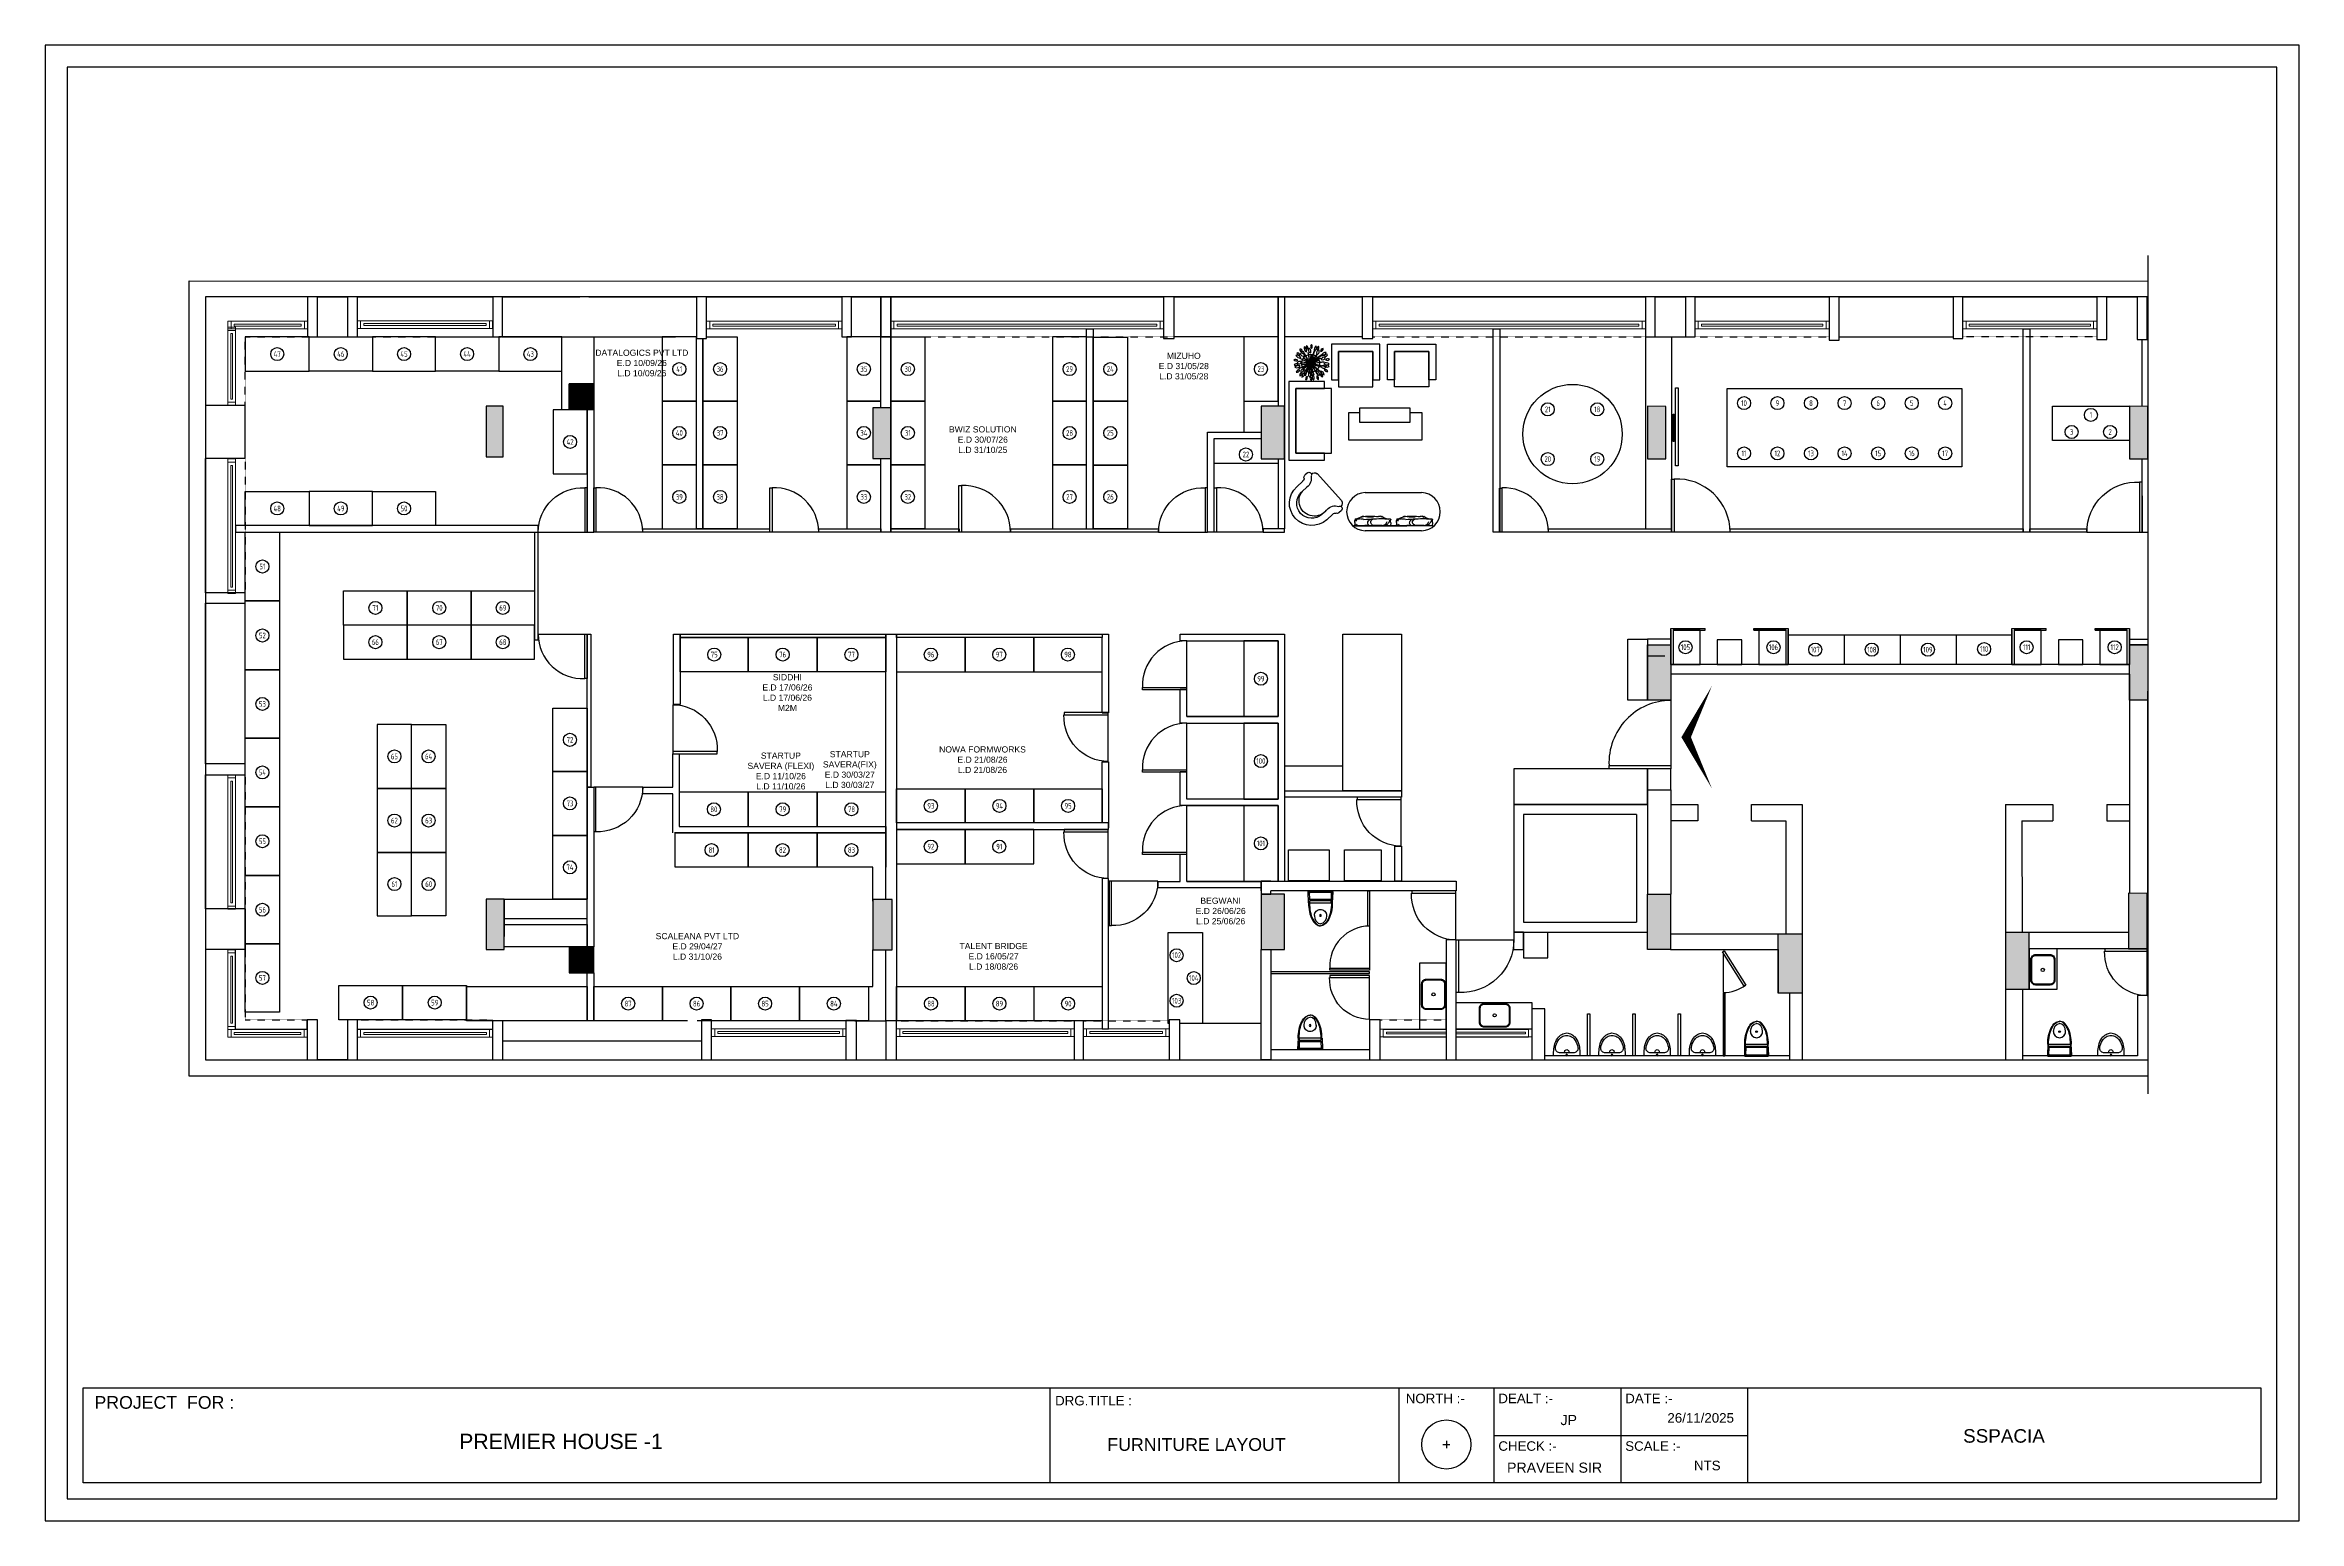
# Model space of a CAD drawing. Header units: millimetres. Extents: x 2131 to 3514, y 1779 to 2684.
import ezdxf
from ezdxf.enums import TextEntityAlignment as Align

# ---------------------------------------------------------------- set-up
doc = ezdxf.new("R2010")
doc.units = ezdxf.units.MM
doc.linetypes.add('DASHED', pattern=[0.75, 0.5, -0.25])
doc.linetypes.add('HIDDEN2', pattern=[0.1875, 0.125, -0.0625])
for name, color, linetype in [('BH', 243, 'Continuous'), ('DIM1', 234, 'Continuous'), ('FUR', 1, 'Continuous'), ('NV', 94, 'Continuous'), ('STAIR', 145, 'Continuous'), ('TREE', 3, 'Continuous')]:
    doc.layers.add(name, color=color, linetype=linetype)
for name, color, linetype, lineweight in [('g-dw', 6, 'Continuous', 5), ('GYPSUM PARTITION', 33, 'Continuous', 30), ('HATCH', 254, 'Continuous', 30), ('text', 6, 'Continuous', 20), ('wall', 30, 'Continuous', 30), ('WIN', 144, 'Continuous', 15)]:
    doc.layers.add(name, color=color, linetype=linetype, lineweight=lineweight)
doc.layers.add('GLASS', color=7, linetype='Continuous', lineweight=30, true_color=0x001d75)
doc.styles.add('DIM', font='txt')
doc.styles.add('VIBRANT', font='arial.ttf')
doc.styles.add('YQ_TEXT', font='SUPEROS.SHX', dxfattribs={"width": 0.8, "bigfont": 'HZDX.SHX'})

# ---------------------------------------------------------------- blocks, each defined once
blk = doc.blocks.new('SERG')
at = {"layer": 'STAIR', "lineweight": 25}
blk.add_line((132343.7, -7258.6), (132307.7, -7258.6), dxfattribs=at)
blk.add_lwpolyline([(132309.4, -7258.6), (132307.7, -7258.6), (132307.7, -7226.1), (132309.4, -7226.1)], close=True, dxfattribs=at)
blk.add_arc((132310.9, -7258.8), 32.8, 0.3329, 92.63, dxfattribs=at)
blk = doc.blocks.new('*U7')
for p, q in [((4773315, -919233), (4769141, -919233)), ((4773315, -919353), (4769141, -919353))]:
    blk.add_line(p, q)
at = {"layer": 'g-dw'}
for points in [[(4769091, -919353), (4769141, -919353), (4769141, -919233), (4769091, -919233)], [(4773265, -919278), (4773265, -919308), (4769191, -919308), (4769191, -919278)], [(4773365, -919353), (4773315, -919353), (4773315, -919233), (4773365, -919233)]]:
    blk.add_lwpolyline(points, close=True, dxfattribs=at)
blk = doc.blocks.new('*U18')
for p, q in [((4770580, -919233), (4769428, -919233)), ((4770580, -919353), (4769428, -919353))]:
    blk.add_line(p, q)
at = {"layer": 'g-dw'}
for points in [[(4769378, -919353), (4769428, -919353), (4769428, -919233), (4769378, -919233)], [(4770530, -919278), (4770530, -919308), (4769478, -919308), (4769478, -919278)], [(4770630, -919353), (4770580, -919353), (4770580, -919233), (4770630, -919233)]]:
    blk.add_lwpolyline(points, close=True, dxfattribs=at)
blk = doc.blocks.new('*U17')
for p, q in [((4770555, -919233), (4769428, -919233)), ((4770555, -919353), (4769428, -919353))]:
    blk.add_line(p, q)
at = {"layer": 'g-dw'}
for points in [[(4769378, -919353), (4769428, -919353), (4769428, -919233), (4769378, -919233)], [(4770505, -919278), (4770505, -919308), (4769478, -919308), (4769478, -919278)], [(4770605, -919353), (4770555, -919353), (4770555, -919233), (4770605, -919233)]]:
    blk.add_lwpolyline(points, close=True, dxfattribs=at)
blk = doc.blocks.new('*U19')
for p, q in [((4770521, -919233), (4769371, -919233)), ((4770521, -919353), (4769371, -919353))]:
    blk.add_line(p, q)
at = {"layer": 'g-dw'}
for points in [[(4769321, -919353), (4769371, -919353), (4769371, -919233), (4769321, -919233)], [(4770471, -919278), (4770471, -919308), (4769421, -919308), (4769421, -919278)], [(4770571, -919353), (4770521, -919353), (4770521, -919233), (4770571, -919233)]]:
    blk.add_lwpolyline(points, close=True, dxfattribs=at)
blk = doc.blocks.new('*U5')
for p, q in [((4770401, -919233), (4768393, -919233)), ((4770401, -919353), (4768393, -919353))]:
    blk.add_line(p, q)
at = {"layer": 'g-dw'}
for points in [[(4768343, -919353), (4768393, -919353), (4768393, -919233), (4768343, -919233)], [(4770351, -919278), (4770351, -919308), (4768443, -919308), (4768443, -919278)], [(4770451, -919353), (4770401, -919353), (4770401, -919233), (4770451, -919233)]]:
    blk.add_lwpolyline(points, close=True, dxfattribs=at)
blk = doc.blocks.new('*U6')
for p, q in [((4771162, -919233), (4769141, -919233)), ((4771162, -919353), (4769141, -919353))]:
    blk.add_line(p, q)
at = {"layer": 'g-dw'}
for points in [[(4769091, -919353), (4769141, -919353), (4769141, -919233), (4769091, -919233)], [(4771112, -919278), (4771112, -919308), (4769191, -919308), (4769191, -919278)], [(4771212, -919353), (4771162, -919353), (4771162, -919233), (4771212, -919233)]]:
    blk.add_lwpolyline(points, close=True, dxfattribs=at)
blk = doc.blocks.new('*U8')
for p, q in [((4771143, -919233), (4769141, -919233)), ((4771143, -919353), (4769141, -919353))]:
    blk.add_line(p, q)
at = {"layer": 'g-dw'}
for points in [[(4769091, -919353), (4769141, -919353), (4769141, -919233), (4769091, -919233)], [(4771093, -919278), (4771093, -919308), (4769191, -919308), (4769191, -919278)], [(4771193, -919353), (4771143, -919353), (4771143, -919233), (4771193, -919233)]]:
    blk.add_lwpolyline(points, close=True, dxfattribs=at)
blk = doc.blocks.new('*U9')
for p, q in [((4771142, -919233), (4769141, -919233)), ((4771142, -919353), (4769141, -919353))]:
    blk.add_line(p, q)
at = {"layer": 'g-dw'}
for points in [[(4769091, -919353), (4769141, -919353), (4769141, -919233), (4769091, -919233)], [(4771092, -919278), (4771092, -919308), (4769191, -919308), (4769191, -919278)], [(4771192, -919353), (4771142, -919353), (4771142, -919233), (4771192, -919233)]]:
    blk.add_lwpolyline(points, close=True, dxfattribs=at)
blk = doc.blocks.new('*U10')
for p, q in [((4770371, -919233), (4769129, -919233)), ((4770371, -919353), (4769129, -919353))]:
    blk.add_line(p, q)
at = {"layer": 'g-dw'}
for points in [[(4769079, -919353), (4769129, -919353), (4769129, -919233), (4769079, -919233)], [(4770321, -919278), (4770321, -919308), (4769179, -919308), (4769179, -919278)], [(4770421, -919353), (4770371, -919353), (4770371, -919233), (4770421, -919233)]]:
    blk.add_lwpolyline(points, close=True, dxfattribs=at)
blk = doc.blocks.new('*U11')
for p, q in [((4771814, -919233), (4769129, -919233)), ((4771814, -919353), (4769129, -919353))]:
    blk.add_line(p, q)
at = {"layer": 'g-dw'}
for points in [[(4769079, -919353), (4769129, -919353), (4769129, -919233), (4769079, -919233)], [(4771764, -919278), (4771764, -919308), (4769179, -919308), (4769179, -919278)], [(4771864, -919353), (4771814, -919353), (4771814, -919233), (4771864, -919233)]]:
    blk.add_lwpolyline(points, close=True, dxfattribs=at)
blk = doc.blocks.new('*U12')
for p, q in [((4771814, -919233), (4769806, -919233)), ((4771814, -919353), (4769806, -919353))]:
    blk.add_line(p, q)
at = {"layer": 'g-dw'}
for points in [[(4769756, -919353), (4769806, -919353), (4769806, -919233), (4769756, -919233)], [(4771764, -919278), (4771764, -919308), (4769856, -919308), (4769856, -919278)], [(4771864, -919353), (4771814, -919353), (4771814, -919233), (4771864, -919233)]]:
    blk.add_lwpolyline(points, close=True, dxfattribs=at)
blk = doc.blocks.new('*U13')
for p, q in [((4770686, -919233), (4769542, -919233)), ((4770686, -919353), (4769542, -919353))]:
    blk.add_line(p, q)
at = {"layer": 'g-dw'}
for points in [[(4769492, -919353), (4769542, -919353), (4769542, -919233), (4769492, -919233)], [(4770636, -919278), (4770636, -919308), (4769592, -919308), (4769592, -919278)], [(4770736, -919353), (4770686, -919353), (4770686, -919233), (4770736, -919233)]]:
    blk.add_lwpolyline(points, close=True, dxfattribs=at)
blk = doc.blocks.new('*U16')
for p, q in [((4771563, -919233), (4769542, -919233)), ((4771563, -919353), (4769542, -919353))]:
    blk.add_line(p, q)
at = {"layer": 'g-dw'}
for points in [[(4769492, -919353), (4769542, -919353), (4769542, -919233), (4769492, -919233)], [(4771513, -919278), (4771513, -919308), (4769592, -919308), (4769592, -919278)], [(4771613, -919353), (4771563, -919353), (4771563, -919233), (4771613, -919233)]]:
    blk.add_lwpolyline(points, close=True, dxfattribs=at)
blk = doc.blocks.new('SERGS')
at = {"layer": 'FUR'}
for points in [[(133198.2, -7371.9), (133198.4, -7365.2, 0.424878), (133197.8, -7364.6), (133190.9, -7364.6), (133184, -7364.6, 0.424878), (133183.4, -7365.2), (133183.7, -7371.9)], [(133194.6, -7379.7, 0.415839), (133190.9, -7375.9, 0.415839), (133187.2, -7379.7)]]:
    blk.add_lwpolyline(points, format="xyb", dxfattribs=at)
for points in [[(133190.9, -7370.4), (133184.8, -7370.4, -0.403629), (133184.1, -7369.7), (133184, -7365.5, -0.424878), (133184.6, -7364.9), (133190.9, -7364.9), (133197.3, -7364.9, -0.424878), (133197.9, -7365.5), (133197.7, -7369.7, -0.403629), (133197, -7370.4)], [(133190.9, -7365.4), (133184.8, -7365.4, 0.424878), (133184.3, -7366), (133184.4, -7369.3, 0.403629), (133185, -7369.8), (133190.9, -7369.8), (133196.9, -7369.8, 0.403629), (133197.5, -7369.3), (133197.6, -7366, 0.424878), (133197, -7365.4)], [(133190.9, -7371.9), (133184.2, -7371.9, -0.108231), (133184.4, -7370.6), (133190.9, -7370.6), (133197.4, -7370.6, -0.108231), (133197.7, -7371.9)]]:
    blk.add_lwpolyline(points, format="xyb", close=True, dxfattribs=at)
blk.add_circle((133190.9, -7379.6), 0.531, dxfattribs=at)
for start, end in [(90, 180.3184), (359.6816, 90)]:
    blk.add_arc((133190.9, -7379.6), 3.72, start, end, dxfattribs=at)
for centre, major_axis, ratio, start_param in [((133190.9, -7371.9), (0, 14.1), 0.516453, 1.570796), ((133190.9, -7371.9), (0, 14), 0.480461, 1.570796), ((133190.9, -7379.6), (0, 5.06), 0.733832, 1.578936)]:
    blk.add_ellipse(centre, major_axis=major_axis, ratio=ratio, start_param=start_param, end_param=3.141593, dxfattribs=at)
at = {"layer": 'FUR', "extrusion": (0, 0, -1)}
for centre, major_axis, ratio, start_param in [((133190.9, -7371.9), (0, 14), 0.480461, 1.570796), ((133190.9, -7371.9), (0, 14.1), 0.516453, 1.570796), ((133190.9, -7379.6), (0, 5.06), 0.733832, 1.578936)]:
    blk.add_ellipse(centre, major_axis=major_axis, ratio=ratio, start_param=start_param, end_param=3.141593, dxfattribs=at)
blk = doc.blocks.new('zw$F6B3')
at = {"layer": 'STAIR', "lineweight": 25}
blk.add_line((10.7, 4), (-14.6, 4), dxfattribs=at)
blk.add_lwpolyline([(-15.5, 3.4), (-16.1, 4.5), (6, 18.4), (6.7, 17.3)], close=True, dxfattribs=at)
blk.add_arc((-13.9, 3.8), 24.6, 0.3796, 36.199, dxfattribs=at)
blk = doc.blocks.new('RGRG')
at = {"layer": 'FUR', "color": 14, "ltscale": 3}
blk.add_lwpolyline([(133789.3, -13139), (133787, -13139, 0.04693), (133783, -13139.5, 0.106746), (133778.4, -13141.5, 0.110956), (133776.2, -13144, 0.131574), (133775.3, -13147, 0.131574), (133776.2, -13150.1, 0.110956), (133778.4, -13152.6, 0.106746), (133783, -13154.6, 0.04693), (133787, -13155), (133789.3, -13155), (133789.3, -13139), (133787.5, -13139)], format="xyb", dxfattribs=at)
blk.add_lwpolyline([(133787.4, -13151.6), (133787.4, -13142.5, 0.443197), (133784.1, -13140.2, 0.104474), (133780, -13141.8, 0.150962), (133777.6, -13144.1, 0.144709), (133776.9, -13147, 0.144709), (133777.6, -13150, 0.150962), (133780, -13152.3, 0.104474), (133784.1, -13153.9, 0.443197)], format="xyb", close=True, dxfattribs=at)
blk.add_circle((133788.8, -13147), 0.5, dxfattribs=at)
blk.add_arc((133786.8, -13147), 1.27, 65.989, 294.011, dxfattribs=at)
blk = doc.blocks.new('T11')
at = {"layer": 'TREE'}
for p, q in [((101, -101), (-1716, 505)), ((-1716, 505), (-404, 101)), ((-1212, 1716), (-202, 202)), ((101, -101), (-1212, 1716)), ((-1212, 909), (0, 0)), ((101, -101), (-1212, 909)), ((-1111, 0), (-202, 0)), ((101, -101), (-1111, 0)), ((101, -101), (-808, 404)), ((-808, 404), (-404, 101)), ((-606, 1313), (-216, 338)), ((101, -101), (-606, 1313)), ((-303, 1111), (72, 173)), ((101, -101), (-303, 1111)), ((-101, 1817), (101, 303)), ((101, -101), (-101, 1817)), ((101, 303), (505, 1817)), ((101, -101), (505, 1817)), ((101, -101), (1414, 1514)), ((101, -101), (606, 1313)), ((101, -101), (1615, 909)), ((101, -101), (1716, 404)), ((101, -101), (1817, 101)), ((1615, 909), (303, 101)), ((1716, 404), (303, 0)), ((1817, 101), (303, -101)), ((1414, 1514), (324, 257)), ((606, 1313), (324, 257)), ((101, -101), (-1615, -1111)), ((-1615, -1111), (-239, -422)), ((101, -101), (-1414, -404)), ((-1414, -404), (-119, -230)), ((101, -101), (-606, -1010)), ((101, -101), (-606, -1615)), ((-606, -1010), (-119, -230)), ((0, -404), (-606, -1615)), ((-606, -1615), (-606, -1615)), ((101, -101), (-101, -1514)), ((-101, -1514), (0, -404)), ((101, -101), (909, -1212)), ((101, -101), (1414, -1010)), ((101, -101), (1817, -808)), ((101, -101), (1514, -303)), ((101, -101), (202, -1212)), ((101, -101), (808, -1716)), ((202, -1212), (202, -404)), ((909, -1212), (303, -303)), ((808, -1716), (303, -404)), ((1514, -303), (404, -202)), ((505, -303), (1414, -1010)), ((1817, -808), (505, -303))]:
    blk.add_line(p, q, dxfattribs=at)
blk = doc.blocks.new('S_441')
for centre, radius, start, end in [((-2071, -235), 339, 42.86392, 138.57818), ((-1963, 58), 573, 38.65709, 111.15834), ((-1753, 840), 486, 210.70899, 299.10644), ((-1955, 657), 266, 13.31145, 125.5828), ((-1829, 995), 307, 203.4613, 295.43295), ((-1782, 1115), 339, 2.86392, 98.57818), ((-1442, 1531), 399, 191.70154, 269.74057), ((-1466, 595), 376, 13.2488, 122.58322), ((-1279, 1057), 417, 200.50355, 295.32847), ((-847, 1734), 486, 170.70899, 259.10644), ((-1511, 1270), 573, 358.65709, 71.15834), ((-806, 1901), 307, 163.4613, 255.43295), ((-1120, 1723), 266, 333.31145, 85.5828), ((-344, 1595), 417, 160.50355, 255.32847), ((-786, 1361), 376, 333.2488, 82.58322), ((-165, 2063), 399, 151.70154, 229.74057), ((-693, 1963), 339, 322.86392, 58.57818), ((421, 1836), 486, 130.70899, 219.10644), ((-386, 1908), 573, 318.65709, 31.15834), ((560, 1937), 307, 123.4613, 215.43295), ((717, 1407), 417, 120.50355, 215.32847), ((205, 2004), 266, 293.31145, 45.5828), ((229, 1511), 376, 293.2488, 42.58322), ((1155, 1650), 399, 111.70154, 189.74057), ((686, 1913), 339, 282.86392, 18.57818), ((1458, 1099), 486, 90.70899, 179.10644), ((886, 1673), 573, 278.65709, 351.15834), ((1409, 580), 417, 80.50355, 175.32847), ((1102, 974), 376, 253.2488, 2.58322), ((1630, 1088), 307, 83.4613, 175.43295), ((1401, 1366), 266, 253.31145, 5.5828), ((1779, -132), 486, 50.70899, 139.10644), ((1710, 675), 573, 238.65709, 311.15834), ((1901, 485), 399, 71.70154, 149.74057), ((1711, 988), 339, 242.86392, 338.57818), ((1903, -251), 307, 43.4613, 135.43295), ((-2078, 302), 399, 231.70154, 309.74057), ((-1909, -697), 266, 53.31145, 165.5828), ((-2030, -357), 307, 243.4613, 335.43295), ((-1531, -1161), 573, 78.65709, 151.15834), ((-1872, -426), 486, 250.70899, 339.10644), ((-1495, -431), 376, 53.2488, 162.58322), ((-1649, 45), 417, 240.50355, 335.32847), ((-1425, -1455), 339, 82.86392, 178.57818), ((-1776, -1048), 399, 271.70154, 349.74057), ((-1004, -1705), 266, 93.31145, 205.5828), ((-1315, -1521), 307, 283.4613, 15.43295), ((-858, -1234), 376, 93.2488, 202.58322), ((-1281, -969), 417, 280.50355, 15.32847), ((-416, -1817), 573, 118.65709, 191.15834), ((-1150, -1473), 486, 290.70899, 19.10644), ((-146, -1974), 339, 122.86392, 218.57818), ((-676, -1887), 399, 311.70154, 29.74057), ((147, -1440), 376, 133.2488, 242.58322), ((-348, -1509), 417, 320.50355, 55.32847), ((337, -1895), 266, 133.31145, 245.5828), ((-19, -1954), 307, 323.4613, 55.43295), ((860, -1603), 573, 158.65709, 231.15834), ((77, -1811), 486, 330.70899, 59.10644), ((1049, -952), 376, 173.2488, 282.58322), ((714, -1323), 417, 0.50355, 95.32847), ((1168, -1549), 339, 162.86392, 258.57818), ((706, -1824), 399, 351.70154, 69.74057), ((1408, -498), 417, 40.50355, 135.32847), ((1426, 1), 376, 213.2488, 322.58322), ((1234, -1281), 486, 10.70899, 99.10644), ((1699, -618), 573, 198.65709, 271.15834), ((1487, -1178), 266, 173.31145, 285.5828), ((1252, -1452), 307, 3.4613, 95.43295), ((1723, -887), 399, 31.70154, 109.74057), ((1901, -380), 339, 202.86392, 298.57818), ((1907, 110), 266, 213.31145, 325.5828)]:
    blk.add_arc(centre, radius, start, end)
at = {"layer": 'DIM1', "linetype": 'Continuous', "style": 'DIM', "flags": 1}
for tag in ['XVALUE', 'YVALUE']:
    blk.add_attdef(tag, (-13455, -15520), '', height=0.02, dxfattribs=at)
blk = doc.blocks.new('PP')
at = {"layer": 'NV', "xscale": 0.4590368133120001, "yscale": 0.4590368133120001, "zscale": 0.4590368133120001}
blk.add_blockref('T11', (2768, 3382), dxfattribs=at)
at = {"layer": 'TREE', "linetype": 'Continuous', "xscale": 0.5174928000000001, "yscale": 0.5174928000000001, "zscale": 0.5174928000000001}
blk.add_blockref('S_441', (2805, 3410), dxfattribs=at)
blk = doc.blocks.new('zw$E1EC')
at = {"layer": 'FUR'}
for p, q in [((1057, 576, -686), (529, 710, -686)), ((412, 497, -686), (383, 380, -686)), ((402, 639, -686), (389, 587, -686)), ((517, 471, -686), (487, 353, -686)), ((953, 360, -686), (923, 242, -686)), ((1135, 453, -686), (1122, 401, -686)), ((1058, 333, -686), (1028, 216, -686))]:
    blk.add_line(p, q, dxfattribs=at)
for centre, radius, start, end in [((527, 642, -686), 68.5, 87.7983, 166.6913), ((705, 298, -686), 333, 165.7349, 345.7349), ((424, 578, -686), 36, 165.7349, 228.1487), ((367, 515, -686), 48.6, 338.1524, 48.1487), ((437, 630, -686), 36, 1.0688, 165.7349), ((367, 515, -686), 157, 338.1524, 47.579), ((705, 298, -686), 225, 165.7349, 345.7349), ((718, 348, -686), 228, 156.0574, 336.6815), ((1106, 327, -686), 157, 103.8909, 173.3175), ((1026, 515, -686), 68.5, 344.7785, 63.6716), ((1106, 327, -686), 48.6, 103.3212, 173.3175), ((1100, 462, -686), 36, 345.7349, 150.4011), ((1087, 410, -686), 36, 283.3212, 345.7349)]:
    blk.add_arc(centre, radius, start, end, dxfattribs=at)
blk = doc.blocks.new('gfghghh')
at = {"layer": 'FUR'}
for p, q in [((1707.6, 1874.1), (1673, 1874.1)), ((1714.7, 1853.8), (1665.9, 1853.8)), ((1673, 1853.8), (1698.5, 1853.8)), ((1688, 1858), (1687.2, 1857.9)), ((1713.6, 1858), (1712.8, 1857.9)), ((1707.6, 1850.8), (1673, 1850.8))]:
    blk.add_line(p, q, dxfattribs=at)
for points in [[(1684, 1854.3, 0.088153), (1684.8, 1854.4, 0.088153), (1685.5, 1854.9, 0.077547), (1686, 1855.6, 0.077547), (1686.4, 1856.5)], [(1685.9, 1854.5, 0.027842), (1686.5, 1854.8, 0.048685), (1686.8, 1855.1, 0.023666), (1687.4, 1855.9, 0.031223), (1687.9, 1856.6, 0.046801), (1688, 1856.9, 0.023191), (1688.2, 1857.4)], [(1709.6, 1854.3, 0.088153), (1710.4, 1854.4, 0.088153), (1711.1, 1854.9, 0.077547), (1711.6, 1855.6, 0.077547), (1712, 1856.5)], [(1711.5, 1854.5, 0.027842), (1712.1, 1854.8, 0.048685), (1712.4, 1855.1, 0.023666), (1713, 1855.9, 0.031223), (1713.5, 1856.6, 0.046801), (1713.6, 1856.9, 0.023191), (1713.8, 1857.4)]]:
    blk.add_lwpolyline(points, format="xyb", dxfattribs=at)
for centre, start, end in [((1673.3, 1862.5), 91.6177, 268.3823), ((1707.3, 1862.5), 271.6177, 88.3823)]:
    blk.add_arc(centre, 11.7, start, end, dxfattribs=at)
at = {"layer": 'FUR', "extrusion": (0, 0, -1)}
for centre, major_axis, ratio, start_param, end_param in [((1660.4, 1855.4), (6.2, 0.07), 0.833333, 6.21055, 6.547982), ((1667.4, 1854.7), (1.22, 0.01), 0.833333, 1.110202, 2.520847), ((1672.6, 1856), (6.04, 0.07), 0.833333, 3.132613, 3.595152), ((1666.8, 1855.6), (1.67, 0.02), 0.833333, 0.649384, 1.598042), ((1668.3, 1856.8), (1.43, 0.02), 0.833333, 3.20934, 4.558843), ((1668.4, 1853.9), (5.21, 0.06), 0.833333, 4.469312, 4.949941), ((1669.2, 1856.8), (1.81, 0.02), 0.833333, 3.108524, 4.048144), ((1670, 1855.6), (3.87, 0.05), 0.833333, 4.095662, 4.607454), ((1682.9, 1495.1), (430.7, 5.1), 0.833333, 4.687324, 4.698816), ((1669.3, 1860.5), (2.04, 0.02), 0.833333, 0.564422, 1.465861), ((1700.1, 2017.8), (193.9, 2.3), 0.833333, 1.725317, 1.738688), ((1672.2, 1858.4), (1.6, 0.02), 0.833333, 3.683167, 4.393214), ((1671.7, 1859.1), (0.875, 0.01), 0.833333, 3.891185, 5.320346), ((1676.6, 1776.9), (-1, 82.9), 0.8, 6.230386, 6.366115), ((1682.3, 1778.1), (96.2, 1.1), 0.833333, 4.617272, 4.744416), ((1678.7, 2037.8), (220.6, 2.6), 0.833333, 1.559014, 1.607147), ((1676.4, 1870.9), (14.1, 0.2), 0.833333, 1.463749, 1.817806), ((1677.6, 1855.7), (2.96, 0.03), 0.833333, 2.403599, 4.967259), ((1678.9, 1856.1), (2.57, 0.03), 0.833333, 1.404055, 4.4728), ((1681.6, 1861.7), (2.54, 0.03), 0.833333, 1.261309, 1.747309), ((1682.6, 1859.1), (0.802, 0.009), 0.833333, 4.402902, 5.577861), ((1682.3, 1858.7), (1.1, 0.01), 0.833333, 4.934166, 5.789277), ((1688.5, 1864.6), (8.02, 0.09), 0.833333, 1.738714, 2.304904), ((1683.2, 1872.2), (21.9, 0.3), 0.833333, 1.506, 1.567735), ((1679.2, 1821.8), (44.1, 0.5), 0.833333, 4.839505, 4.904734), ((1690, 1941), (104.5, 1.2), 0.833333, 1.602172, 1.630148), ((1688.2, 1857.7), (0.475, 0.006), 0.833333, 4.284924, 6.566847), ((1724.1, 1856.8), (35.5, 0.4), 0.833333, 3.124194, 3.182409), ((1686, 1855.4), (6.2, 0.07), 0.833333, 6.21055, 6.547982), ((1693, 1854.7), (1.22, 0.01), 0.833333, 1.110202, 2.520847), ((1698.2, 1856), (6.04, 0.07), 0.833333, 3.132613, 3.595152), ((1692.4, 1855.6), (1.67, 0.02), 0.833333, 0.649384, 1.598042), ((1693.9, 1856.8), (1.43, 0.02), 0.833333, 3.20934, 4.558843), ((1694, 1853.9), (5.21, 0.06), 0.833333, 4.469312, 4.949941), ((1694.8, 1856.8), (1.81, 0.02), 0.833333, 3.108524, 4.048144), ((1695.6, 1855.6), (3.87, 0.05), 0.833333, 4.095662, 4.607454), ((1708.6, 1495.1), (430.7, 5.1), 0.833333, 4.687324, 4.698816), ((1694.9, 1860.5), (2.04, 0.02), 0.833333, 0.564422, 1.465861), ((1725.7, 2017.8), (193.9, 2.3), 0.833333, 1.725317, 1.738688), ((1697.8, 1858.4), (1.6, 0.02), 0.833333, 3.683167, 4.393214), ((1697.3, 1859.1), (0.875, 0.01), 0.833333, 3.891185, 5.320346), ((1702.2, 1776.9), (-1, 82.9), 0.8, 6.230386, 6.366115), ((1707.9, 1778.1), (96.2, 1.1), 0.833333, 4.617272, 4.744416), ((1704.3, 2037.8), (220.6, 2.6), 0.833333, 1.559014, 1.607147), ((1702, 1870.9), (14.1, 0.2), 0.833333, 1.463749, 1.817806), ((1703.2, 1855.7), (2.96, 0.03), 0.833333, 2.403599, 4.967259), ((1704.6, 1856.1), (2.57, 0.03), 0.833333, 1.404055, 4.4728), ((1707.2, 1861.7), (2.54, 0.03), 0.833333, 1.261309, 1.747309), ((1708.2, 1859.1), (0.802, 0.009), 0.833333, 4.402902, 5.577861), ((1707.9, 1858.7), (1.1, 0.01), 0.833333, 4.934166, 5.789277), ((1714.2, 1864.6), (8.02, 0.09), 0.833333, 1.738714, 2.304904), ((1708.8, 1872.2), (21.9, 0.3), 0.833333, 1.506, 1.567735), ((1704.8, 1821.8), (44.1, 0.5), 0.833333, 4.839505, 4.904734), ((1715.6, 1941), (104.5, 1.2), 0.833333, 1.602172, 1.630148), ((1713.8, 1857.7), (0.475, 0.006), 0.833333, 4.284924, 6.566847), ((1749.7, 1856.8), (35.5, 0.4), 0.833333, 3.124194, 3.182409)]:
    blk.add_ellipse(centre, major_axis=major_axis, ratio=ratio, start_param=start_param, end_param=end_param, dxfattribs=at)
at = {"layer": 'FUR'}
for centre, major_axis, start_param, end_param in [((1688, 1855.9), (-0.02, 1.96), 2.973009, 3.519412), ((1694.2, 1856.5), (-0.08, 6.99), 1.650181, 1.804671), ((1688.3, 1854.5), (-0.007, 0.592), 3.727753, 5.112267), ((1713.6, 1855.9), (-0.02, 1.96), 2.973009, 3.519412), ((1719.8, 1856.5), (-0.08, 6.99), 1.650181, 1.804671), ((1713.9, 1854.5), (-0.007, 0.592), 3.727753, 5.112267)]:
    blk.add_ellipse(centre, major_axis=major_axis, ratio=0.8, start_param=start_param, end_param=end_param, dxfattribs=at)
blk = doc.blocks.new('Z$W@#4EAB2E05')
at = {"linetype": 'Continuous', "lineweight": 30}
for p, q in [((63.36, 8.99), (63.36, 2.99)), ((85.36, 8.99), (85.36, 2.99)), ((91.36, 8.99), (91.36, 2.99)), ((99.36, 8.99), (99.36, 2.99)), ((107.36, 8.99), (107.36, 2.99))]:
    blk.add_line(p, q, dxfattribs=at)
for p, q in [((91.36, 5.99), (99.36, 5.99)), ((99.36, 5.99), (107.36, 5.99))]:
    blk.add_line(p, q)
at = {"color": 251}
for p, q in [((88.13, 5.42), (88.59, 5.42)), ((88.36, 5.65), (88.36, 5.19))]:
    blk.add_line(p, q, dxfattribs=at)
at = {"linetype": 'Continuous', "lineweight": 30}
for points in [[(1.4, 92.24), (1.4, 1.99), (140.73, 1.99), (140.73, 92.24)], [(139.73, 2.99), (2.4, 2.99), (2.4, 8.99), (139.73, 8.99)]]:
    blk.add_lwpolyline(points, close=True, dxfattribs=at)
blk.add_circle((88.36, 5.42), 1.55, dxfattribs=at)
at = {"layer": 'Defpoints', "color": 1, "linetype": 'Continuous', "lineweight": -3}
blk.add_lwpolyline([(0, 93.63), (0, 0.6), (142.13, 0.6), (142.13, 93.63)], close=True, dxfattribs=at)
at = {"linetype": 'Continuous', "style": 'VIBRANT'}
for s, p in [('NORTH :-', (85.8, 8.02)), ('DEALT :-', (91.64, 8.02)), ('DATE :-', (99.64, 8.02)), ('DRG.TITLE :', (63.69, 7.88)), ('CHECK :-', (91.64, 5.02)), ('SCALE :-', (99.64, 5.02))]:
    blk.add_text(s, height=0.6, dxfattribs=at).set_placement(p)
at = {"style": 'VIBRANT'}
blk.add_text('PROJECT  FOR :', height=0.8, dxfattribs=at).set_placement((3.11, 7.67))

msp = doc.modelspace()

# ---------------------------------------------------------------- hatches: boundary and pattern name
at = {"layer": 'wall'}
h = msp.add_hatch(color=2, dxfattribs=at)
h.dxf.hatch_style = 1
h.paths.add_polyline_path([(2453.4, 2460.8), (2453.4, 2475.8), (2467.4, 2475.8), (2467.4, 2460.8)])
h = msp.add_hatch(color=2, dxfattribs=at)
h.dxf.hatch_style = 1
h.paths.add_polyline_path([(2401.9, 2462.6), (2401.9, 2431.6), (2412.4, 2431.6), (2412.4, 2462.6)])
h = msp.add_hatch(color=2, dxfattribs=at)
h.dxf.hatch_style = 1
h.paths.add_polyline_path([(2639.1, 2461.6), (2639.1, 2430.5), (2650.1, 2430.5), (2650.1, 2461.6)])
h = msp.add_hatch(color=2, dxfattribs=at)
h.dxf.hatch_style = 1
h.paths.add_polyline_path([(2877.3, 2462.6), (2877.3, 2430.3), (2891.6, 2430.3), (2891.6, 2462.6)])
h = msp.add_hatch(color=2, dxfattribs=at)
h.dxf.hatch_style = 1
h.paths.add_polyline_path([(3114.3, 2462.6), (3114.3, 2430.3), (3125.6, 2430.3), (3125.6, 2462.5)])
h = msp.add_hatch(color=2, dxfattribs=at)
h.dxf.hatch_style = 1
h.paths.add_polyline_path([(3410, 2462.6), (3410, 2430.3), (3421.4, 2430.3), (3421.4, 2462.5)])
h = msp.add_hatch(color=2, dxfattribs=at)
h.dxf.hatch_style = 1
h.paths.add_polyline_path([(3114.4, 2316.3), (3128.7, 2316.3), (3128.7, 2282.3), (3114.4, 2282.3)])
h = msp.add_hatch(color=2, dxfattribs=at)
h.dxf.hatch_style = 1
h.paths.add_polyline_path([(3410, 2316.3), (3421.4, 2316.3), (3421.4, 2282.3), (3410, 2282.3)])
h = msp.add_hatch(color=2, dxfattribs=at)
h.dxf.hatch_style = 1
h.paths.add_polyline_path([(2401.9, 2160.2), (2401.9, 2129.3), (2412.9, 2129.3), (2412.9, 2160.2)])
h = msp.add_hatch(color=2, dxfattribs=at)
h.dxf.hatch_style = 1
h.paths.add_polyline_path([(2639.1, 2160.1), (2639.1, 2129.2), (2650.9, 2129.1), (2650.9, 2160)])
h = msp.add_hatch(color=2, dxfattribs=at)
h.dxf.hatch_style = 1
h.paths.add_polyline_path([(2877.3, 2163.4), (2877.3, 2129.3), (2891.6, 2129.3), (2891.6, 2163.4)])
h = msp.add_hatch(color=2, dxfattribs=at)
h.dxf.hatch_style = 1
h.paths.add_polyline_path([(3114.3, 2163.3), (3128.6, 2163.3), (3128.6, 2129.3), (3114.3, 2129.3)])
h = msp.add_hatch(color=2, dxfattribs=at)
h.dxf.hatch_style = 1
h.paths.add_polyline_path([(3409.5, 2163.9), (3409.5, 2129.8), (3420.9, 2129.8), (3420.9, 2163.8)])
h = msp.add_hatch(color=2, dxfattribs=at)
h.dxf.hatch_style = 1
h.paths.add_polyline_path([(2453.4, 2130.6), (2453.4, 2115.6), (2467.4, 2115.6), (2467.4, 2130.6)])
h = msp.add_hatch(color=2, dxfattribs=at)
h.dxf.hatch_style = 1
h.paths.add_polyline_path([(3194.6, 2102.6), (3194.6, 2139.1), (3209.2, 2139.1), (3209.2, 2102.6)])
h = msp.add_hatch(color=2, dxfattribs=at)
h.dxf.hatch_style = 1
h.paths.add_polyline_path([(3334.1, 2139.8), (3334.1, 2105.1), (3348.6, 2105.1), (3348.6, 2139.8)])

# ---------------------------------------------------------------- linework, layer by layer
for p, q in [((2952.3, 2080.6), (2990.9, 2080.6)), ((2952.3, 2075.9), (2990.9, 2075.9)), ((2996.9, 2080.6), (3041.4, 2080.6)), ((2996.9, 2075.9), (3041.4, 2075.9))]:
    msp.add_line(p, q)
at = {"elevation": 0}
msp.add_lwpolyline([(3153.9, 2228.2, 0, 5.24, 0), (3138.2, 2259.6, 5.24, 0, 0), (3153.9, 2291, 0, 0, 0)], format="xyseb", dxfattribs=at)
at = {"layer": 'BH'}
for centre in [(2273.7, 2494.6), (2312.7, 2494.6), (2351.5, 2494.6), (2390.2, 2494.6), (2429, 2494.6), (2520.4, 2485.4), (2545.4, 2485.4), (2633.6, 2485.4), (2660.6, 2485.4), (2759.8, 2485.4), (2784.8, 2485.4), (2877.2, 2485.4), (3053.2, 2460.7), (3083.6, 2460.7), (3173.6, 2464.5), (3194.1, 2464.5), (3214.7, 2464.5), (3235.3, 2464.5), (3255.9, 2464.5), (3276.5, 2464.5), (3297, 2464.5), (2520.4, 2446.2), (2545.4, 2446.2), (2633.6, 2446.2), (2660.6, 2446.2), (2759.8, 2446.2), (2784.8, 2446.2), (3374.6, 2446.8), (3386.4, 2457.3), (3398.2, 2446.8), (2453.4, 2440.7), (2868, 2433), (3053.2, 2430.2), (3083.6, 2430.2), (3173.6, 2433.7), (3194.1, 2433.7), (3214.7, 2433.7), (3235.3, 2433.7), (3255.9, 2433.7), (3276.5, 2433.7), (3297, 2433.7), (2520.4, 2407), (2545.4, 2407), (2633.6, 2407), (2660.6, 2407), (2759.8, 2407), (2784.8, 2407), (2273.7, 2399.9), (2312.7, 2399.9), (2351.5, 2399.9), (2264.6, 2364.3), (2333.9, 2338.9), (2373.1, 2338.9), (2412.1, 2338.9), (2264.6, 2322), (2333.9, 2317.9), (2373.1, 2317.9), (2412.1, 2317.9), (2541.8, 2310.3), (2583.8, 2310.3), (2626, 2310.3), (2674.7, 2310.3), (2716.7, 2310.3), (2758.8, 2310.3), (3137.7, 2314.8), (3191.7, 2314.8), (3217.3, 2313.3), (3252, 2313.3), (3286.4, 2313.3), (3320.9, 2313.7), (3347, 2314.8), (3401, 2314.8), (2877.2, 2295.5), (2264.6, 2280), (2453.3, 2258), (2264.6, 2238), (2345.6, 2247.8), (2366.6, 2247.8), (2877.2, 2245), (2345.6, 2208.5), (2366.6, 2208.5), (2453.3, 2219), (2541.6, 2215.4), (2583.8, 2215.4), (2626, 2215.4), (2674.7, 2217.5), (2716.8, 2217.5), (2758.9, 2217.5), (2264.6, 2195.8), (2540.2, 2190.4), (2583.7, 2190.4), (2626, 2190.4), (2674.7, 2192.5), (2716.7, 2192.5), (2877.2, 2194.5), (2345.6, 2169.5), (2366.6, 2169.5), (2453.3, 2179.8), (2264.6, 2153.8), (2825.5, 2125.9), (2264.6, 2112), (2836, 2111.9), (2825.5, 2098), (2331, 2096.8), (2370.3, 2096.8), (2489, 2096.2), (2531, 2096.2), (2573, 2096.2), (2615.2, 2096.2), (2674.8, 2096.2), (2716.8, 2096.2), (2758.9, 2096.2)]:
    msp.add_circle(centre, 4, dxfattribs=at)
at = {"layer": 'FUR', "color": 5}
msp.add_line((3421.4, 2555), (3421.4, 2040.9), dxfattribs=at)
at = {"layer": 'FUR', "color": 0, "linetype": 'DASHED', "lineweight": -2, "ltscale": 0.2}
for p, q in [((2254.1, 2463.1), (2254.1, 2505.1)), ((2254.1, 2505.1), (2292.4, 2505.1)), ((2322.4, 2505.1), (2405.4, 2505.1)), ((2656.1, 2505.1), (2823.4, 2505.1)), ((2945.9, 2505.1), (3113.1, 2505.1)), ((3143.6, 2505.1), (3225.9, 2505.1)), ((3390.1, 2505.1), (3307.9, 2505.1)), ((2254.1, 2430.6), (2254.1, 2348.1)), ((2254.1, 2236.6), (2254.1, 2154.3)), ((2254.1, 2129.3), (2254.1, 2086.3)), ((2254.1, 2086.3), (2292.1, 2086.3)), ((2322.9, 2086.3), (2405.9, 2086.3)), ((2539.1, 2085.8), (2621.6, 2085.8)), ((2653.6, 2085.7), (2762.6, 2085.7)), ((2768.4, 2085.7), (2820.9, 2085.7)), ((2950.4, 2086.3), (2990.9, 2086.3))]:
    msp.add_line(p, q, dxfattribs=at)
at = {"layer": 'FUR'}
for p, q in [((2411.4, 2505.1), (2518.1, 2505.1)), ((2644.1, 2505.1), (2626.1, 2505.1)), ((2887.7, 2505.1), (2823.9, 2505.1)), ((2939.4, 2505.1), (2891.7, 2505.1)), ((3113.1, 2505.1), (3113.1, 2387.4)), ((3119.1, 2505.1), (3137.6, 2505.1)), ((3129.1, 2505.1), (3129.1, 2387.4)), ((3231.9, 2505.1), (3301.9, 2505.1)), ((2866.7, 2465.8), (2866.7, 2446.6)), ((2848.4, 2427.6), (2887.7, 2427.6)), ((3130.1, 2325.3), (3149.7, 2325.3)), ((3146.7, 2325.3), (3149.7, 2325.3)), ((3149.7, 2325.3), (3149.7, 2326.3)), ((3179.7, 2325.3), (3179.7, 2326.3)), ((3179.7, 2325.3), (3199.4, 2325.3)), ((3182.7, 2325.3), (3179.7, 2325.3)), ((3339.4, 2325.3), (3359, 2325.3)), ((3356, 2325.3), (3359, 2325.3)), ((3359, 2325.3), (3359, 2326.3)), ((3389, 2325.3), (3389, 2326.3)), ((3389, 2325.3), (3408.7, 2325.3)), ((3392, 2325.3), (3389, 2325.3)), ((3235.1, 2322.3), (3235.1, 2304.3)), ((3269.4, 2322.3), (3269.4, 2304.3)), ((3303.7, 2322.3), (3303.7, 2304.3)), ((2639.1, 2159.1, 0), (2639.1, 2179.9)), ((2639.1, 2106.7, 0), (2639.1, 2129.2, 0)), ((2636.4, 2106.7, 0), (2639.1, 2106.7, 0)), ((2628.1, 2085.7), (2647.1, 2085.7)), ((2877.3, 2084.1), (2827.4, 2084.1)), ((3134.6, 2083.3), (3134.6, 2083.3))]:
    msp.add_line(p, q, dxfattribs=at)
at = {"layer": 'FUR', "lineweight": 30}
msp.add_line((2520.4, 2200.9), (2604.4, 2200.9), dxfattribs=at)
at = {"layer": 'FUR'}
for points in [[(2254.1, 2484.1), (2293.4, 2484.1), (2293.4, 2505.1), (2254.1, 2505.1)], [(2332.1, 2484.1), (2293.4, 2484.1), (2293.4, 2505.1), (2332.1, 2505.1)], [(2332.1, 2484.1), (2370.9, 2484.1), (2370.9, 2505.1), (2332.1, 2505.1)], [(2409.6, 2484.1), (2370.9, 2484.1), (2370.9, 2505.1), (2409.6, 2505.1)], [(2409.6, 2484.1), (2448.4, 2484.1), (2448.4, 2505.1), (2409.6, 2505.1)], [(2509.9, 2505.1), (2509.9, 2465.8), (2530.9, 2465.8), (2530.9, 2505.1)], [(2623.1, 2505.1), (2623.1, 2465.8), (2644.1, 2465.8), (2644.1, 2505.1)], [(2671.1, 2505.1), (2671.1, 2465.8), (2650.1, 2465.8), (2650.1, 2505.1)], [(2749.3, 2505.1), (2749.3, 2465.8), (2770.3, 2465.8), (2770.3, 2505.1)], [(2795.3, 2505), (2795.3, 2465.8), (2774.3, 2465.8), (2774.3, 2505)], [(2866.7, 2505.1), (2866.7, 2465.8), (2887.7, 2465.8), (2887.7, 2505.1)], [(2945.8, 2478.7), (2950.2, 2478.7), (2950.2, 2500.6), (2920.5, 2500.6), (2920.5, 2478.7), (2924.8, 2478.7), (2924.8, 2496.2), (2945.8, 2496.2)], [(2945.8, 2478.7), (2950.2, 2478.7), (2950.2, 2500.6), (2920.5, 2500.6), (2920.5, 2478.7), (2924.8, 2478.7), (2924.8, 2496.2), (2945.8, 2496.2)], [(2924.8, 2474.4), (2945.8, 2474.4), (2945.8, 2496.2), (2924.8, 2496.2)], [(2924.8, 2474.4), (2945.8, 2474.4), (2945.8, 2496.2), (2924.8, 2496.2)], [(2924.8, 2474.4), (2945.8, 2474.4), (2945.8, 2496.2), (2924.8, 2496.2)], [(2959.1, 2478.7), (2954.8, 2478.7), (2954.8, 2500.6), (2984.5, 2500.6), (2984.5, 2478.7), (2980.2, 2478.7), (2980.2, 2496.2), (2959.1, 2496.2)], [(2959.1, 2478.7), (2954.8, 2478.7), (2954.8, 2500.6), (2984.5, 2500.6), (2984.5, 2478.7), (2980.2, 2478.7), (2980.2, 2496.2), (2959.1, 2496.2)], [(2980.2, 2474.4), (2959.1, 2474.4), (2959.1, 2496.2), (2980.2, 2496.2)], [(2980.2, 2474.4), (2959.1, 2474.4), (2959.1, 2496.2), (2980.2, 2496.2)], [(2980.2, 2474.4), (2959.1, 2474.4), (2959.1, 2496.2), (2980.2, 2496.2)], [(2452.9, 2476.3), (2467.9, 2476.3), (2467.9, 2460.3), (2452.9, 2460.3)], [(2916.2, 2473.4), (2916.2, 2477.7), (2894.3, 2477.7), (2894.3, 2429.5), (2916.2, 2429.5), (2916.2, 2433.8), (2898.7, 2433.8), (2898.7, 2473.4)], [(2916.2, 2473.4), (2916.2, 2477.7), (2894.3, 2477.7), (2894.3, 2429.5), (2916.2, 2429.5), (2916.2, 2433.8), (2898.7, 2433.8), (2898.7, 2473.4)], [(2401.9, 2462.6), (2401.9, 2431.6), (2412.4, 2431.6), (2412.4, 2462.6)], [(2639.1, 2461.6), (2639.1, 2430.5), (2650.1, 2430.5), (2650.1, 2461.6)], [(2877.3, 2462.6), (2877.3, 2430.3), (2891.6, 2430.3), (2891.6, 2462.6)], [(2920.5, 2433.8), (2920.5, 2473.4), (2898.7, 2473.4), (2898.7, 2433.8)], [(2920.5, 2433.8), (2920.5, 2473.4), (2898.7, 2473.4), (2898.7, 2433.8)], [(2920.5, 2433.8), (2920.5, 2473.4), (2898.7, 2473.4), (2898.7, 2433.8)], [(2968.8, 2461.5), (2937.7, 2461.5), (2937.7, 2452.9), (2968.8, 2452.9)], [(3114.3, 2462.6), (3114.3, 2430.3), (3125.6, 2430.3), (3125.6, 2462.5)], [(3131.6, 2473.9), (3133.2, 2473.9), (3133.2, 2426), (3131.6, 2426)], [(3163.3, 2425.4), (3163.3, 2473.4), (3307.3, 2473.4), (3307.3, 2425.4)], [(3410, 2462.6), (3410, 2430.3), (3421.4, 2430.3), (3421.4, 2462.5)], [(2442.9, 2460.3), (2442.9, 2421.1), (2463.9, 2421.1), (2463.9, 2460.3)], [(3130.2, 2457.8), (3130.8, 2457.8), (3130.8, 2440.9), (3130.2, 2440.9)], [(2509.9, 2426.6), (2509.9, 2387.4), (2530.9, 2387.4), (2530.9, 2426.6)], [(2555.9, 2426.6), (2555.9, 2387.4), (2534.9, 2387.4), (2534.9, 2426.6)], [(2623.1, 2426.6), (2623.1, 2387.4), (2644.1, 2387.4), (2644.1, 2426.6)], [(2671.1, 2426.6), (2671.1, 2387.4), (2650.1, 2387.4), (2650.1, 2426.6)], [(2749.3, 2426.6), (2749.3, 2387.4), (2770.3, 2387.4), (2770.3, 2426.6)], [(2795.3, 2426.5), (2795.3, 2387.4), (2774.3, 2387.4), (2774.3, 2426.5)], [(2254.1, 2410.4), (2293.4, 2410.4), (2293.4, 2389.4), (2254.1, 2389.4)], [(2332.1, 2410.4), (2293.4, 2410.4), (2293.4, 2389.4), (2332.1, 2389.4)], [(2332.1, 2410.4), (2370.9, 2410.4), (2370.9, 2389.4), (2332.1, 2389.4)], [(2275.1, 2385.4), (2275.1, 2343.2), (2254.1, 2343.2), (2254.1, 2385.4)], [(2275.1, 2343.2), (2275.1, 2300.9), (2254.1, 2300.9), (2254.1, 2343.2)], [(2314.3, 2349.4), (2353.5, 2349.4), (2353.5, 2328.4), (2314.3, 2328.4)], [(2353.5, 2349.4), (2392.7, 2349.4), (2392.7, 2328.4), (2353.5, 2328.4)], [(2392.7, 2349.4), (2431.5, 2349.4), (2431.5, 2328.4), (2392.7, 2328.4)], [(2314.3, 2307.4), (2353.5, 2307.4), (2353.5, 2328.4), (2314.3, 2328.4)], [(2353.5, 2307.4), (2392.7, 2307.4), (2392.7, 2328.4), (2353.5, 2328.4)], [(2392.7, 2307.4), (2431.5, 2307.4), (2431.5, 2328.4), (2392.7, 2328.4)], [(2562.7, 2299.8), (2520.9, 2299.8), (2520.9, 2320.8), (2562.7, 2320.8)], [(2604.9, 2299.8), (2562.7, 2299.8), (2562.7, 2320.8), (2604.9, 2320.8)], [(2647.1, 2299.8), (2604.9, 2299.8), (2604.9, 2320.8), (2647.1, 2320.8)], [(2653.6, 2320.8), (2653.6, 2299.8), (2695.7, 2299.8), (2695.7, 2320.8)], [(2695.7, 2320.8), (2695.7, 2299.8), (2737.8, 2299.8), (2737.8, 2320.8)], [(2737.8, 2320.8), (2737.8, 2299.8), (2779.8, 2299.8), (2779.8, 2320.8)], [(2866.7, 2272.3), (2887.7, 2272.3), (2887.7, 2318.7), (2866.7, 2318.7)], [(2927.5, 2322.8), (2963.4, 2322.8), (2963.4, 2226.8), (2927.5, 2226.8)], [(3102.4, 2319.7), (3114.4, 2319.7), (3114.4, 2282.3), (3102.4, 2282.3)], [(3114.4, 2316.3), (3128.7, 2316.3), (3128.7, 2319.7), (3114.4, 2319.7)], [(3114.4, 2316.3), (3128.7, 2316.3), (3128.7, 2282.3), (3114.4, 2282.3)], [(3172.2, 2319.3), (3157.2, 2319.3), (3157.2, 2304.3), (3172.2, 2304.3)], [(3200.7, 2322.3), (3338, 2322.3), (3338, 2304.3), (3200.7, 2304.3)], [(3381.5, 2319.3), (3366.5, 2319.3), (3366.5, 2304.3), (3381.5, 2304.3)], [(3410, 2316.3), (3421.4, 2316.3), (3421.4, 2282.3), (3410, 2282.3)], [(2275.1, 2300.9), (2275.1, 2259.1), (2254.1, 2259.1), (2254.1, 2300.9)], [(2442.8, 2238.6), (2442.8, 2277.4), (2463.8, 2277.4), (2463.8, 2238.6)], [(2866.7, 2221.7), (2887.7, 2221.7), (2887.7, 2268.3), (2866.7, 2268.3)], [(2275.1, 2259.1), (2275.1, 2216.9), (2254.1, 2216.9), (2254.1, 2259.1)], [(2335.1, 2267.4), (2335.1, 2228.2), (2356.1, 2228.2), (2356.1, 2267.4)], [(2377.1, 2267.4), (2377.1, 2228.2), (2356.1, 2228.2), (2356.1, 2267.4)], [(2891.7, 2241.8), (2891.7, 2226.8), (2927.5, 2226.8), (2927.5, 2241.8)], [(3032.4, 2218.3), (3114.4, 2218.3), (3114.4, 2240.3), (3032.4, 2240.3)], [(3114.4, 2227.3), (3128.7, 2227.3), (3128.7, 2240.3), (3114.4, 2240.3)], [(2335.1, 2228.2), (2335.1, 2188.9), (2356.1, 2188.9), (2356.1, 2228.2)], [(2377.1, 2228.2), (2377.1, 2188.9), (2356.1, 2188.9), (2356.1, 2228.2)], [(2442.8, 2199.4), (2442.8, 2238.6), (2463.8, 2238.6), (2463.8, 2199.4)], [(2653.6, 2207), (2653.6, 2228), (2695.8, 2228), (2695.8, 2207)], [(2695.8, 2207), (2695.8, 2228), (2737.9, 2228), (2737.9, 2207)], [(2737.9, 2207), (2737.9, 2228), (2779.8, 2228), (2779.8, 2207)], [(2275.1, 2216.9), (2275.1, 2174.7), (2254.1, 2174.7), (2254.1, 2216.9)], [(2562.7, 2225.9), (2520.4, 2225.9), (2520.4, 2204.9), (2562.7, 2204.9)], [(2604.9, 2225.9), (2562.7, 2225.9), (2562.7, 2204.9), (2604.9, 2204.9)], [(2647.1, 2225.9), (2604.9, 2225.9), (2604.9, 2204.9), (2647.1, 2204.9)], [(2866.7, 2171.3), (2887.7, 2171.3), (2887.7, 2217.7), (2866.7, 2217.7)], [(2442.8, 2160.2), (2442.8, 2199.4), (2463.8, 2199.4), (2463.8, 2160.2)], [(2562.6, 2179.9), (2517.9, 2179.9), (2517.9, 2200.9), (2562.6, 2200.9)], [(2604.9, 2179.9), (2562.6, 2179.9), (2562.6, 2200.9), (2604.9, 2200.9)], [(2653.6, 2203), (2653.6, 2182), (2695.7, 2182), (2695.7, 2203)], [(2695.7, 2203), (2695.7, 2182), (2737.8, 2182), (2737.8, 2203)], [(2335.1, 2188.9), (2335.1, 2150.1), (2356.1, 2150.1), (2356.1, 2188.9)], [(2377.1, 2188.9), (2377.1, 2150.1), (2356.1, 2150.1), (2356.1, 2188.9)], [(2275.1, 2174.7), (2275.1, 2132.9), (2254.1, 2132.9), (2254.1, 2174.7)], [(2401.9, 2160.2), (2401.9, 2129.3), (2412.9, 2129.3), (2412.9, 2160.2)], [(2639.1, 2160.1), (2639.1, 2129.2), (2650.9, 2129.1), (2650.9, 2160)], [(2877.3, 2163.4), (2877.3, 2129.3), (2891.6, 2129.3), (2891.6, 2163.4)], [(3114.3, 2163.3), (3128.6, 2163.3), (3128.6, 2129.3), (3114.3, 2129.3)], [(3409.5, 2163.9), (3409.5, 2129.8), (3420.9, 2129.8), (3420.9, 2163.8)], [(2463.8, 2131.1), (2412.9, 2131.1), (2412.9, 2144.7), (2463.8, 2144.7)], [(2275.1, 2132.9), (2275.1, 2091), (2254.1, 2091), (2254.1, 2132.9)], [(2452.9, 2115.1), (2467.9, 2115.1), (2467.9, 2131.1), (2452.9, 2131.1)], [(3053.3, 2139.8), (3038.4, 2139.8), (3038.4, 2124.2), (3053.3, 2124.2)], [(3194.6, 2139.1), (3209.2, 2139.1), (3209.2, 2102.6), (3194.6, 2102.6)], [(3334.1, 2105.1), (3348.6, 2105.1), (3348.6, 2139.8), (3334.1, 2139.8)], [(2311.4, 2107.3), (2350.6, 2107.3), (2350.6, 2086.3), (2311.4, 2086.3)], [(2350.6, 2107.3), (2389.9, 2107.3), (2389.9, 2086.3), (2350.6, 2086.3)], [(2389.9, 2085.7), (2389.9, 2106.7), (2463.9, 2106.7), (2463.9, 2085.7)], [(2467.9, 2106.7), (2510.1, 2106.7), (2510.1, 2085.7), (2467.9, 2085.7)], [(2653.7, 2085.7), (2653.7, 2106.7), (2695.8, 2106.7), (2695.8, 2085.7)], [(2695.8, 2085.7), (2695.8, 2106.7), (2737.9, 2106.7), (2737.9, 2085.7)]]:
    msp.add_lwpolyline(points, close=True, dxfattribs=at)
for points in [[(2448.4, 2460.3), (2448.4, 2505.1), (2467.9, 2505.1), (2467.9, 2476.3), (2452.9, 2476.3)], [(2537.1, 2505.1), (2555.9, 2505.1), (2555.9, 2465.8), (2534.9, 2465.8), (2534.9, 2504.1)], [(2530.9, 2426.6), (2530.9, 2465.8), (2509.9, 2465.8), (2509.9, 2426.6), (2530.9, 2426.6), (2530.9, 2426.6)], [(2534.9, 2430.6), (2534.9, 2465.8), (2555.9, 2465.8), (2555.9, 2426.6), (2534.9, 2426.6), (2534.9, 2430.6)], [(2644.1, 2461.6), (2644.1, 2465.8), (2623.1, 2465.8), (2623.1, 2426.6), (2644.1, 2426.6), (2644.1, 2430.6)], [(2650.1, 2461.6), (2650.1, 2465.8), (2671.1, 2465.8), (2671.1, 2426.6), (2650.1, 2426.6), (2650.1, 2430.6)], [(2770.3, 2426.6), (2770.3, 2465.8), (2749.3, 2465.8), (2749.3, 2426.6), (2770.3, 2426.6), (2770.3, 2426.6)], [(2774.3, 2430.5), (2774.3, 2465.8), (2795.3, 2465.8), (2795.3, 2426.5), (2774.3, 2426.5), (2774.3, 2430.5)], [(3410, 2442.2), (3410, 2441.6), (3362.8, 2441.6), (3362.8, 2462.6), (3410, 2462.6), (3410, 2448.7)], [(2937.7, 2458.5), (2931, 2458.5), (2931, 2442), (2976.2, 2442), (2976.2, 2458.5), (2968.8, 2458.5)], [(3128.7, 2304.3), (3128.7, 2326.3), (3149.7, 2326.3)], [(3179.7, 2326.3), (3200.7, 2326.3), (3200.7, 2304.3), (3128.7, 2304.3)], [(3128.7, 2325.3), (3128.7, 2304.3), (3146.7, 2304.3), (3146.7, 2325.3), (3130.1, 2325.3)], [(3130.1, 2325.3), (3130.1, 2304.3), (3128.7, 2304.3), (3128.7, 2325.3)], [(3199.4, 2325.3), (3182.7, 2325.3), (3182.7, 2304.3), (3200.7, 2304.3), (3200.7, 2325.3)], [(3200.7, 2325.3), (3200.7, 2304.3), (3199.4, 2304.3), (3199.4, 2325.3)], [(3338, 2304.3), (3338, 2326.3), (3359, 2326.3)], [(3389, 2326.3), (3410, 2326.3), (3410, 2304.3), (3338, 2304.3)], [(3338, 2325.3), (3338, 2304.3), (3356, 2304.3), (3356, 2325.3), (3339.4, 2325.3)], [(3339.4, 2325.3), (3339.4, 2304.3), (3338, 2304.3), (3338, 2325.3)], [(3408.7, 2325.3), (3392, 2325.3), (3392, 2304.3), (3410, 2304.3), (3410, 2325.3)], [(3410, 2325.3), (3410, 2304.3), (3408.7, 2304.3), (3408.7, 2325.3)], [(3421.4, 2316.3), (3410, 2316.3), (3410, 2319.7), (3421.4, 2319.7)], [(2520.4, 2200.9), (2520.4, 2200.9), (2517.4, 2200.9), (2517.4, 2200.9)], [(2639.1, 2179.9), (2604.9, 2179.9), (2604.9, 2200.9), (2647.1, 2200.9), (2647.1, 2179.9)], [(2463.9, 2148.2), (2412.9, 2148.2), (2412.9, 2160.2), (2463.9, 2160.2)], [(2820.9, 2084.1), (2820.3, 2084.1), (2820.3, 2139.8), (2841.3, 2139.8), (2841.3, 2084.1), (2827.4, 2084.1)], [(2737.9, 2106.7), (2779.8, 2106.7), (2779.8, 2085.7), (2737.9, 2085.7)]]:
    msp.add_lwpolyline(points, dxfattribs=at)
at = {"layer": 'FUR', "lineweight": 30}
msp.add_lwpolyline([(3348.6, 2105.1), (3365.7, 2105.1), (3365.7, 2129.8), (3348.6, 2129.8)], close=True, dxfattribs=at)
at = {"layer": 'FUR'}
for points in [[(3352.6, 2126.3), (3361.3, 2126.3, -0.414214), (3364.3, 2123.3), (3364.3, 2110.6, -0.414214), (3361.3, 2107.6), (3352.6, 2107.6, -0.414214), (3349.6, 2110.6), (3349.6, 2123.3, -0.414214)], [(3352.6, 2125.8), (3361.3, 2125.8, -0.414214), (3363.8, 2123.3), (3363.8, 2110.6, -0.414214), (3361.3, 2108.1), (3352.6, 2108.1, -0.414214), (3350.1, 2110.6), (3350.1, 2123.3, -0.414214)], [(2987.4, 2092.5), (2978.8, 2092.5, -0.414214), (2975.8, 2095.5), (2975.8, 2108.2, -0.414214), (2978.8, 2111.2), (2987.4, 2111.2, -0.414214), (2990.4, 2108.2), (2990.4, 2095.5, -0.414214)], [(2987.4, 2093), (2978.8, 2093, -0.414214), (2976.3, 2095.5), (2976.3, 2108.2, -0.414214), (2978.8, 2110.7), (2987.4, 2110.7, -0.414214), (2989.9, 2108.2), (2989.9, 2095.5, -0.414214)], [(3030, 2093.4), (3030, 2084.7, -0.414214), (3027, 2081.7), (3014.3, 2081.7, -0.414214), (3011.3, 2084.7), (3011.3, 2093.4, -0.414214), (3014.3, 2096.4), (3027, 2096.4, -0.414214)], [(3029.5, 2093.4), (3029.5, 2084.7, -0.414214), (3027, 2082.2), (3014.3, 2082.2, -0.414214), (3011.8, 2084.7), (3011.8, 2093.4, -0.414214), (3014.3, 2095.9), (3027, 2095.9, -0.414214)]]:
    msp.add_lwpolyline(points, format="xyb", close=True, dxfattribs=at)
at = {"layer": 'FUR', "elevation": 0}
msp.add_lwpolyline([(2525.4, 2085.7), (2510.1, 2085.7), (2510.1, 2106.7), (2551.9, 2106.7), (2551.9, 2085.7), (2531.4, 2085.7)], dxfattribs=at)
for points in [[(2551.9, 2106.7), (2594.1, 2106.7), (2594.1, 2085.7), (2551.9, 2085.7)], [(2594.1, 2106.7), (2636.4, 2106.7), (2636.4, 2085.7), (2594.1, 2085.7)]]:
    msp.add_lwpolyline(points, close=True, dxfattribs=at)
at = {"layer": 'FUR'}
for centre, radius in [((3068.4, 2445.5), 30.5), ((3356.9, 2116.9), 0.996), ((2983.1, 2101.9), 0.996), ((3020.6, 2089), 0.996)]:
    msp.add_circle(centre, radius, dxfattribs=at)
at = {"layer": 'g-dw'}
for points in [[(2950.4, 2080.6), (2952.3, 2080.6), (2952.3, 2075.9), (2950.4, 2075.9)], [(3043.4, 2080.6), (3041.4, 2080.6), (3041.4, 2075.9), (3043.4, 2075.9)]]:
    msp.add_lwpolyline(points, close=True, dxfattribs=at)
at = {"layer": 'GLASS'}
for points in [[(2431.5, 2385.4), (2431.5, 2319.3), (2433.8, 2319.3), (2433.8, 2385.4)], [(2533.9, 2387.4), (2575.8, 2387.4), (2575.8, 2385.4), (2498, 2385.4), (2498, 2387.4), (2533.9, 2387.4)], [(2644.1, 2385.4), (2644.1, 2385.4), (2605.9, 2385.4)]]:
    msp.add_lwpolyline(points, dxfattribs=at)
for points in [[(2605.9, 2387.4), (2644.1, 2387.4), (2644.1, 2385.4), (2605.9, 2385.4)], [(2650.1, 2387.4), (2692, 2387.4), (2692, 2385.4), (2650.1, 2385.4)], [(2723.7, 2387.4), (2814.3, 2387.4), (2814.3, 2385.4), (2723.7, 2385.4)], [(2878.5, 2385.4), (2891.7, 2385.4), (2891.7, 2387.4), (2878.5, 2387.4)], [(3053.6, 2387.4), (3129.1, 2387.4), (3129.1, 2385.4), (3053.6, 2385.4)], [(3165.1, 2387.4), (3344.9, 2387.4), (3344.9, 2385.4), (3165.1, 2385.4)], [(3348.9, 2387.4), (3383.9, 2387.4), (3383.9, 2385.4), (3348.9, 2385.4)], [(2463.8, 2322.8), (2466.1, 2322.8), (2466.1, 2228.9), (2463.8, 2228.9)], [(2520.9, 2322.8), (2647.1, 2322.8), (2647.1, 2320.8), (2520.9, 2320.8)], [(2653.6, 2322.8), (2779.9, 2322.8), (2779.9, 2320.8), (2653.6, 2320.8)]]:
    msp.add_lwpolyline(points, close=True, dxfattribs=at)
at = {"layer": 'GYPSUM PARTITION'}
for p, q in [((2887.7, 2529.6), (2887.7, 2462.6)), ((2891.7, 2505.1), (2891.7, 2387.4)), ((3417.9, 2462.5), (3417.9, 2503.6)), ((2463.9, 2460.3), (2463.9, 2385.4)), ((2467.9, 2460.3), (2467.9, 2385.4)), ((2877.3, 2442.6), (2848.4, 2442.6)), ((2887.7, 2430.3), (2887.7, 2387.4)), ((3418, 2385.4), (3417.9, 2430.3)), ((2463.9, 2385.4), (2467.9, 2385.4)), ((2848.4, 2385.4), (2844.4, 2385.4)), ((3417.9, 2385.4), (3421.4, 2385.4)), ((2831.6, 2318.8), (2827.7, 2318.8)), ((2831.7, 2318.8), (2831.6, 2318.8)), ((2831.7, 2288.8), (2827.7, 2288.8)), ((2779.8, 2274.6), (2783.6, 2274.6)), ((2831.7, 2268.3), (2827.7, 2268.3)), ((2779.8, 2244.6), (2783.6, 2244.6)), ((2831.7, 2238.3), (2827.7, 2238.3)), ((2831.7, 2217.7), (2827.7, 2217.7)), ((2831.7, 2187.7), (2827.7, 2187.7))]:
    msp.add_line(p, q, dxfattribs=at)
for points in [[(2887.7, 2505.1), (2887.7, 2529.6), (2891.7, 2529.6), (2891.7, 2505.1)], [(2770.3, 2387.4), (2770.3, 2510.1), (2774.3, 2510.1), (2774.3, 2387.4)], [(2844.4, 2446.6), (2877.3, 2446.6)], [(2844.4, 2385.4), (2844.4, 2446.6)], [(2876.3, 2442.6), (2848.4, 2442.6)], [(2848.4, 2442.6), (2848.4, 2385.4)], [(2433.8, 2385.4), (2433.8, 2389.4), (2248.1, 2389.4), (2248.1, 2385.4), (2433.8, 2385.4)], [(2779.8, 2322.8), (2783.6, 2322.8), (2783.6, 2274.6)], [(2779.8, 2274.6), (2779.8, 2318.8)], [(2827.7, 2318.8), (2827.7, 2322.8), (2888.7, 2322.8)], [(2831.7, 2318.8), (2887.7, 2318.8), (2887.7, 2272.3), (2831.7, 2272.3), (2831.7, 2288.8)], [(2888.7, 2322.8), (2891.7, 2322.8), (2891.7, 2219.2)], [(2827.7, 2268.3), (2827.7, 2288.8)], [(2827.7, 2268.3), (2827.7, 2272.3)], [(2831.7, 2272.3), (2887.7, 2272.3)], [(2831.7, 2268.3), (2831.7, 2268.3), (2887.7, 2268.3), (2887.7, 2221.7), (2831.7, 2221.7), (2831.7, 2238.3)], [(2891.7, 2279.8), (2891.7, 2226.8)], [(2516.4, 2228.9), (2516.4, 2249.5), (2520.4, 2249.5), (2520.4, 2204.9)], [(2779.8, 2207), (2779.8, 2244.6)], [(2783.6, 2244.6), (2783.6, 2204)], [(2516.4, 2224.9), (2498, 2224.9), (2498, 2228.9), (2516.4, 2228.9)], [(2827.7, 2217.7), (2827.7, 2238.3)], [(2891.7, 2226.8), (2963.4, 2226.8), (2963.4, 2222.8), (2891.7, 2222.8)], [(2516.4, 2200.9), (2516.4, 2224.9)], [(2831.7, 2217.7), (2831.7, 2217.7), (2887.7, 2217.7), (2887.7, 2171.3)], [(2887.7, 2217.7), (2831.7, 2217.7)], [(2891.7, 2222.8), (2891.7, 2171.3)], [(2520.4, 2204.9), (2647.1, 2204.9), (2647.1, 2200.9), (2517.4, 2200.9)], [(2827.7, 2171.2), (2827.7, 2187.7)], [(2867.7, 2171.2), (2831.7, 2171.2), (2831.7, 2187.7)], [(2831.7, 2171.2), (2877.3, 2171.2), (2877.3, 2167.2), (2814, 2167.2), (2814, 2171.2), (2827.7, 2171.2)], [(2883.3, 2171.3), (2883.3, 2171.3), (2877.3, 2171.3), (2877.3, 2163.4), (2883.3, 2163.4), (2883.3, 2165.3)], [(2877.3, 2165.3), (2877.3, 2171.3), (2996.9, 2171.3), (2996.9, 2165.3), (2883.3, 2165.3)]]:
    msp.add_lwpolyline(points, dxfattribs=at)
for points in [[(2530.9, 2504.1), (2534.9, 2504.1), (2534.9, 2387.4), (2530.9, 2387.4)], [(3019.7, 2510.1), (3023.7, 2510.1), (3023.7, 2385.4), (3019.7, 2385.4)], [(3344.9, 2510.1), (3348.9, 2510.1), (3348.9, 2385.4), (3344.9, 2385.4)], [(2516.9, 2322.8), (2520.9, 2322.8), (2520.9, 2279.6), (2516.9, 2279.6)], [(2463.8, 2228.9), (2467.9, 2228.9), (2467.9, 2131.1), (2463.8, 2131.1)], [(2783.6, 2203), (2783.6, 2207), (2653.6, 2207), (2653.6, 2203)], [(2894.1, 2190.6), (2919.1, 2190.6), (2919.1, 2171.6), (2894.1, 2171.6)], [(2963.4, 2192.7), (2963.4, 2171.3), (2959.4, 2171.3), (2959.4, 2192.7)], [(2783.6, 2173), (2779.8, 2173), (2779.8, 2080.8), (2783.6, 2080.8)], [(2463.9, 2115.1), (2467.9, 2115.1), (2467.9, 2085.7), (2463.9, 2085.7)]]:
    msp.add_lwpolyline(points, close=True, dxfattribs=at)
at = {"layer": 'TREE'}
msp.add_circle((2907.7, 2488.9), 5.48, dxfattribs=at)
at = {"layer": 'wall', "color": 240, "true_color": 0xed1f24}
for p, q in [((2219.6, 2539.6), (3421.4, 2539.4)), ((2219.6, 2051.8), (2219.6, 2539.6)), ((2229.6, 2529.6), (2229.6, 2061.8)), ((3421.4, 2529.6), (2229.6, 2529.6)), ((2292.4, 2505.1), (2292.4, 2529.6)), ((2298.4, 2505.1), (2298.4, 2529.6)), ((2298.4, 2529.6), (2316.9, 2529.6)), ((2316.9, 2529.6), (2316.9, 2505.1)), ((2322.9, 2505.1), (2322.9, 2529.6)), ((2322.9, 2529.6), (2405.9, 2529.6)), ((2405.9, 2529.6), (2405.9, 2505.1)), ((2411.9, 2505.1), (2411.9, 2529.6)), ((2411.9, 2529.6), (2459.4, 2529.6)), ((2464.9, 2529.6), (2530.9, 2529.6)), ((2530.9, 2529.6), (2530.9, 2505.1)), ((2537.1, 2504.1), (2537.1, 2529.6)), ((2537.1, 2529.6), (2620.1, 2529.6)), ((2620.1, 2529.6), (2620.1, 2505.1)), ((2626.1, 2505.1), (2626.1, 2529.6)), ((2626.1, 2529.6), (2644.1, 2529.6)), ((2644.1, 2529.6), (2644.1, 2505.1)), ((2650.1, 2529.6), (2817.4, 2529.6)), ((2650.1, 2505.1), (2650.1, 2529.6)), ((2817.4, 2529.6), (2817.4, 2504.1)), ((2823.9, 2504.1), (2823.9, 2529.6)), ((2823.9, 2529.6), (2939.4, 2529.6)), ((2823.9, 2529.6), (2939.4, 2529.6)), ((2939.4, 2529.6), (2912.5, 2529.6)), ((2939.4, 2529.6), (2939.4, 2504.1)), ((2945.9, 2504.1), (2945.9, 2529.6)), ((2945.9, 2529.6), (3113.1, 2529.6)), ((3113.1, 2529.6), (3113.1, 2505.1)), ((3119.1, 2505.1), (3119.1, 2529.6)), ((3119.1, 2529.6), (3137.6, 2529.6)), ((3137.6, 2529.6), (3137.6, 2505.1)), ((3143.6, 2505.1), (3143.6, 2529.6)), ((3143.6, 2529.6), (3225.9, 2529.6)), ((3225.9, 2529.6), (3225.9, 2503.1)), ((3231.9, 2503.1), (3231.9, 2529.6)), ((3231.9, 2529.6), (3301.9, 2529.6)), ((3301.9, 2529.6), (3301.9, 2504.1)), ((3307.9, 2504.1), (3307.9, 2529.6)), ((3307.9, 2529.6), (3390.1, 2529.6)), ((3390.1, 2529.6), (3390.1, 2503.6)), ((3396.1, 2503.6), (3396.1, 2529.6)), ((3396.1, 2529.6), (3414.9, 2529.6)), ((3414.9, 2529.6), (3414.9, 2503.6)), ((3420.9, 2503.6), (3420.9, 2529.6)), ((3420.9, 2529.6), (3421.4, 2529.6)), ((2292.4, 2505.1), (2298.4, 2505.1)), ((2316.4, 2505.1), (2322.4, 2505.1)), ((2405.4, 2505.1), (2410.9, 2505.1)), ((2530.9, 2505.1), (2530.9, 2504.1)), ((2530.9, 2504.1), (2537.1, 2504.1)), ((2620.1, 2505.1), (2626.1, 2505.1)), ((2650.1, 2505.1), (2644.1, 2505.1)), ((2817.4, 2504.1), (2823.9, 2504.1)), ((2939.4, 2504.1), (2945.9, 2504.1)), ((3113.1, 2505.1), (3119.1, 2505.1)), ((3137.6, 2505.1), (3143.6, 2505.1)), ((3225.9, 2503.1), (3231.9, 2503.1)), ((3301.9, 2504.1), (3307.9, 2504.1)), ((3390.1, 2503.6), (3396.1, 2503.6)), ((3414.9, 2503.6), (3420.9, 2503.6)), ((2254.1, 2463.1), (2229.6, 2463.1)), ((2254.1, 2463.1), (2229.6, 2463.1)), ((2254.1, 2430.6), (2254.1, 2463.1)), ((2254.1, 2430.6), (2254.1, 2463.1)), ((2401.9, 2462.6), (2401.9, 2431.6)), ((2229.6, 2348.1), (2229.6, 2430.6)), ((2254.1, 2430.6), (2229.6, 2430.6)), ((2254.1, 2430.6), (2229.6, 2430.6)), ((2639.1, 2430.6), (2644.1, 2430.6)), ((2254.1, 2348.1), (2229.6, 2348.1)), ((2229.6, 2243.3), (2229.6, 2341.8)), ((2229.6, 2341.8), (2254.1, 2341.8)), ((2254.1, 2341.8), (2254.1, 2348.1)), ((3125.1, 2309.3), (3114.4, 2309.3)), ((3114.4, 2309.3), (3114.4, 2282.3)), ((3128.7, 2304.3), (3128.7, 2309.3)), ((3421.4, 2316.3), (3413.7, 2316.3)), ((3365.1, 2304.3), (3128.7, 2304.3)), ((3365.1, 2298.3), (3128.7, 2298.3)), ((3410, 2304.3), (3365.1, 2304.3)), ((3410.1, 2298.3), (3365.1, 2298.3)), ((3410.1, 2298.3), (3410, 2163.9)), ((3421.4, 2142.1), (3421.4, 2287.8)), ((2254.1, 2243.3), (2229.6, 2243.3)), ((2254.1, 2236.6), (2254.1, 2243.3)), ((2229.6, 2154.3), (2229.6, 2236.6)), ((2229.6, 2236.6), (2254.1, 2236.6)), ((3114.4, 2227.3), (3114.4, 2218.3)), ((3114.4, 2227.3), (3128.7, 2227.3)), ((3128.7, 2227.3), (3128.7, 2218.3)), ((3114.4, 2218.3), (3032.4, 2218.3)), ((3032.4, 2218.3), (3032.4, 2140.1)), ((3114.4, 2218.3), (3114.4, 2163.3)), ((3128.7, 2218.3), (3145.2, 2218.3)), ((3128.7, 2218.3), (3128.7, 2163.3)), ((3145.2, 2218.3), (3145.2, 2208.3)), ((3178.2, 2218.3), (3209.2, 2218.3)), ((3178.2, 2208.3), (3178.2, 2218.3)), ((3209.2, 2218.3), (3209.2, 2138.1)), ((3334.1, 2218.3), (3363.1, 2218.3)), ((3334.1, 2218.3), (3334.1, 2136.8)), ((3363.1, 2218.3), (3363.1, 2208.3)), ((3396.1, 2218.3), (3410, 2218.3)), ((3396.1, 2218.3), (3396.1, 2208.3)), ((3107.7, 2212.3), (3038.4, 2212.3)), ((3038.4, 2212.3), (3038.4, 2146.1)), ((3107.7, 2212.3), (3107.7, 2146.1)), ((3114.4, 2212.3), (3114.3, 2212.3)), ((3145.2, 2208.3), (3128.7, 2208.3)), ((3178.2, 2208.3), (3199.2, 2208.3)), ((3199.2, 2208.3), (3199.2, 2139.1)), ((3344.1, 2208.3), (3344.2, 2139.8)), ((3344.1, 2208.3), (3363.1, 2208.3)), ((3396.1, 2208.3), (3410, 2208.3)), ((3410, 2208.3), (3410, 2208.3)), ((2412.9, 2160.2), (2412.9, 2137.3)), ((2647.1, 2160.1), (2639.1, 2160.1)), ((2254.1, 2154.3), (2229.6, 2154.3)), ((2254.1, 2154.3), (2254.1, 2129.3)), ((2877.3, 2154.8), (2877.3, 2129.3)), ((2891.6, 2129.3), (2891.6, 2154.8)), ((3038.4, 2146.1), (3107.7, 2146.1)), ((2996.9, 2135.4), (2990.9, 2135.4)), ((2990.9, 2135.4), (2990.9, 2061.8)), ((2996.9, 2093.1), (2996.9, 2135.4)), ((3032.4, 2140.1), (3114.3, 2140.1)), ((3128.6, 2139.1), (3199.2, 2139.1)), ((3209.2, 2138.1), (3209.2, 2061.8)), ((3334.1, 2136.8), (3334.1, 2061.8)), ((3409.5, 2139.9), (3344.2, 2139.8)), ((3409.5, 2129.8), (3348.6, 2129.8)), ((3421.4, 2142.1), (3420.9, 2142.1)), ((3420.9, 2136.3), (3421.4, 2136.3)), ((2254.1, 2129.3), (2229.6, 2129.3)), ((2248.1, 2080.3), (2248.1, 2129.3)), ((2877.3, 2129.3), (2891.7, 2129.3)), ((2883.3, 2119.9), (2883.3, 2061.8)), ((3128.6, 2129.3), (3194.6, 2129.3)), ((3194.6, 2129.3), (3194.6, 2102.6)), ((3348.6, 2105.1), (3348.6, 2128.1)), ((3161.9, 2102.6), (3161.9, 2064.1)), ((3201.6, 2102.6), (3201.6, 2061.8)), ((3344.6, 2061.8), (3344.6, 2105.1)), ((3344.6, 2105.1), (3348.6, 2105.1)), ((2996.9, 2061.8), (2996.9, 2093.1)), ((3051.4, 2093.1), (3043.4, 2093.1)), ((3043.4, 2093.1), (3043.4, 2072.8)), ((3043.4, 2090.3), (3043.4, 2061.8)), ((3051.4, 2061.8), (3051.4, 2093.1)), ((3421.4, 2101.1), (3415.1, 2101.1)), ((3415.1, 2101.1), (3415.1, 2064.1)), ((2292.1, 2080.3), (2248.1, 2080.3)), ((2298.4, 2086.3), (2292.1, 2086.3)), ((2292.1, 2086.3), (2292.1, 2061.8)), ((2292.1, 2080.3), (2292.1, 2086.3)), ((2298.4, 2061.8), (2298.4, 2086.3)), ((2322.9, 2086.3), (2316.9, 2086.3)), ((2316.9, 2086.3), (2316.9, 2061.8)), ((2322.9, 2061.8), (2322.9, 2086.3)), ((2405.9, 2080.3), (2322.9, 2080.3)), ((2405.9, 2061.8), (2405.9, 2085.7)), ((2411.9, 2085.7), (2411.9, 2061.8)), ((2540.1, 2086.3), (2534.1, 2086.3)), ((2534.1, 2086.3), (2534.1, 2061.8)), ((2540.1, 2061.8), (2540.1, 2086.3)), ((2629.1, 2085.8), (2622.6, 2085.8)), ((2622.6, 2085.8), (2622.6, 2061.8)), ((2629.1, 2061.8), (2629.1, 2085.8)), ((2653.6, 2085.7), (2647.1, 2085.7)), ((2647.1, 2085.7), (2647.1, 2061.8)), ((2653.6, 2061.8), (2653.6, 2085.7)), ((2827.4, 2086.3), (2820.9, 2086.3)), ((2820.9, 2086.3), (2820.9, 2061.8)), ((2827.4, 2061.8), (2827.4, 2086.3)), ((2950.4, 2086.3), (2943.9, 2086.3)), ((2943.9, 2086.3), (2943.9, 2061.8)), ((2950.4, 2061.8), (2950.4, 2086.3)), ((2229.6, 2061.8), (3421.4, 2061.8)), ((2316.9, 2061.8), (2298.4, 2061.8)), ((2534.1, 2073.1), (2411.9, 2073.1)), ((2943.9, 2067.8), (2883.3, 2067.8)), ((3201.6, 2064.1), (3051.4, 2064.1)), ((3415.1, 2064.1), (3344.6, 2064.1)), ((3421.4, 2051.8), (2219.6, 2051.8))]:
    msp.add_line(p, q, dxfattribs=at)
at = {"layer": 'wall', "color": 240, "linetype": 'HIDDEN2', "lineweight": -2, "true_color": 0xed1f24}
msp.add_line((3114.4, 2218.3), (3114.3, 2218.2), dxfattribs=at)
at = {"layer": 'wall'}
for points in [[(2644.1, 2529.6), (2650.1, 2529.6), (2650.1, 2505.1), (2644.1, 2505.1)], [(2928.4, 2190.6), (2951, 2190.6), (2951, 2171.6), (2928.4, 2171.6)], [(2942.9, 2165.3), (2943.9, 2165.3), (2943.9, 2143.8), (2942.9, 2143.8)], [(2877.3, 2129.3), (2883.3, 2129.3), (2883.3, 2061.8), (2877.3, 2061.8)], [(2883.3, 2114.7), (2943.9, 2114.7), (2943.9, 2115.7), (2883.3, 2115.7)], [(2990.9, 2080.6), (2990.9, 2121.1), (2974.6, 2121.1), (2974.6, 2080.6)], [(2996.9, 2096.8), (3043.4, 2096.8), (3043.4, 2080.6), (2996.9, 2080.6)], [(3077.6, 2089.9), (3079.1, 2089.9), (3079.1, 2064.1), (3077.6, 2064.1)], [(3105.4, 2090), (3106.9, 2090), (3106.9, 2064.1), (3105.4, 2064.1)], [(3133.1, 2089.9), (3134.6, 2089.9), (3134.6, 2064.1), (3133.1, 2064.1)], [(2768.4, 2085.7), (2762.6, 2085.7), (2762.6, 2061.8), (2768.4, 2061.8)]]:
    msp.add_lwpolyline(points, close=True, dxfattribs=at)
for points in [[(2644.1, 2461.6), (2644.1, 2505.1), (2650.1, 2505.1), (2650.1, 2385.4), (2644.1, 2385.4), (2644.1, 2430.6)], [(2647.1, 2160), (2647.1, 2322.8), (2653.6, 2322.8), (2653.6, 2085.7)], [(3032.4, 2129.3), (3038.4, 2129.3), (3038.4, 2140.1), (3032.4, 2140.1), (3032.4, 2135.2)], [(3032.4, 2129.3), (3032.4, 2129.3), (3032.4, 2129.3), (3032.4, 2135.2), (3032.4, 2135.2)], [(2653.6, 2129.1), (2653.6, 2085.7), (2647.1, 2085.7), (2647.1, 2129.1)], [(3201.6, 2102.6), (3194.6, 2102.6), (3194.6, 2129.3)], [(3160.9, 2102.6), (3160.9, 2064.1), (3161.9, 2064.1), (3161.9, 2102.6)]]:
    msp.add_lwpolyline(points, dxfattribs=at)
at = {"layer": 'wall', "color": 2}
for points in [[(2453.4, 2475.8), (2467.4, 2475.8), (2467.4, 2460.8), (2453.4, 2460.8)], [(2453.4, 2115.6), (2467.4, 2115.6), (2467.4, 2130.6), (2453.4, 2130.6)]]:
    msp.add_lwpolyline(points, close=True, dxfattribs=at)
at = {"layer": 'WIN'}
for points in [[(2990.9, 2077.6), (2954.3, 2077.6), (2954.3, 2078.8), (2990.9, 2078.8)], [(2996.9, 2078.8), (3039.5, 2078.8), (3039.5, 2077.6), (2996.9, 2077.6)]]:
    msp.add_lwpolyline(points, dxfattribs=at)

# ---------------------------------------------------------------- block references
at = {"xscale": 9.729211234239635, "yscale": 9.729211234239635, "zscale": 9.729211234239635}
msp.add_blockref('Z$W@#4EAB2E05', (2131.3, 1773.1), dxfattribs=at)
at = {"color": 35, "xscale": -1}
for p, rotation in [((-10082.2, 135853.5), 89.99999999997353), ((-10054.4, 135853.5), 89.99999999997353), ((-10026.7, 135853.5), 89.99999999997353), ((-9998.9, 135853.5), 89.99999999997353), ((-9748.3, 135853.5), 89.99999999997338)]:
    msp.add_blockref('RGRG', p, dxfattribs=dict(at, rotation=rotation))
at = {"layer": 'FUR'}
for name, p, xscale, yscale, zscale, rotation in [('zw$E1EC', (2911.2, 2371.8, 28.2), -0.04108835891628453, 0.04108835891628453, 0.04108835891628453, 298.0512294236242), ('SERG', (113038.1, -3743.5), 0.8357355248707068, 0.8357355248707068, 0.8357355248707068, 180), ('SERG', (-3217.2, -107967.7), 0.8333333333339208, 0.8333333333339208, 0.8333333333339208, 90.0000000000002), ('SERG', (8577.1, -108222.5), -0.8349627285487224, 0.8349627285487227, 0.8349627285487227, 269.9999999999998), ('SERG', (-3265.3, 112531.1), -0.8333333333339208, 0.8333333333339208, 0.8333333333339208, 89.99999999999967), ('SERG', (-3217.2, -108018.2), 0.8333333333339208, 0.8333333333339208, 0.8333333333339208, 90.0000000000002), ('SERG', (-108106.4, -3837.4), -0.8357355248707068, 0.8357355248707068, 0.8357355248707068, 180), ('SERG', (-3217.2, -108068.7), 0.8333333333339208, 0.8333333333339208, 0.8333333333339208, 90.0000000000002), ('SERG', (-3106.4, 112860.4), -0.8362142800748383, 0.8362142800748386, 0.8362142800748386, 89.99999999999952), ('SERG', (-3265.3, 112459.4), -0.8333333333339208, 0.8333333333339208, 0.8333333333339208, 89.99999999999967), ('SERG', (-107469.2, -3877.4), -0.8333093756826976, 0.8333093756826976, 0.8333093756826978, 180), ('SERG', (-3063.8, 112637.3), -0.8349627285487224, 0.8349627285487227, 0.8349627285487227, 89.99999999999967), ('SERG', (-2500, -97113.3), 0.7499946659357456, 0.7499946659357456, 0.7499946659357456, 90.00000000000014), ('SERG', (-127473.2, -5022.6), -0.9861111111113539, 0.986111111111354, 0.9861111111113539, 180), ('SERG', (-2376.8, 107808.2), -0.7987318749275503, 0.7987318749275505, 0.7987318749275505, 89.99999999999967), ('SERG', (-2500.1, 101343.6), -0.7499946659357456, 0.7499946659357457, 0.7499946659357457, 89.9999999999996)]:
    msp.add_blockref(name, p, dxfattribs=dict(at, xscale=xscale, yscale=yscale, zscale=zscale, rotation=rotation))
for p, xscale, yscale, zscale in [((113038.1, 8451.7), -0.8357355248707068, 0.8357355248707068, 0.8357355248707068), ((-108106.4, 8451.7), 0.8357355248707068, 0.8357355248707068, 0.8357355248707068), ((-107998.4, 8451.7), 0.8357355248707068, 0.8357355248707068, 0.8357355248707068), ((-113609.3, 8765.8), 0.8790211731817761, 0.8790211731817761, 0.8790211731817761), ((113418.7, 8451.7), -0.8357355248707068, 0.8357355248707068, 0.8357355248707068), ((-107725.8, 8451.7), 0.8357355248707068, 0.8357355248707068, 0.8357355248707068), ((-107232.8, 8434.2), 0.8333333333344124, 0.8333333333344124, 0.8333333333344124)]:
    msp.add_blockref('SERG', p, dxfattribs=dict(at, xscale=xscale, yscale=yscale, zscale=zscale))
at = {"layer": 'GLASS'}
for name, p in [('gfghghh', (1268.2, 535.4)), ('SERG', (-129178.6, 9644))]:
    msp.add_blockref(name, p, dxfattribs=at)
at = {"layer": 'GLASS', "xscale": -0.9445983220612211, "yscale": 0.9445983220612212, "zscale": 0.9445983220612211}
msp.add_blockref('SERG', (128395.5, 9241.8), dxfattribs=at)
at = {"layer": 'HATCH', "xscale": -1}
for p, rotation in [((136104.4, 9534.2), 0.001853765581758537), ((-130283.5, -5296.8), 180)]:
    msp.add_blockref('SERGS', p, dxfattribs=dict(at, rotation=rotation))
at = {"layer": 'HATCH'}
for p, rotation in [((136372.2, -5300.6), 180), ((136558.1, -5300.6), 179.9999999999999)]:
    msp.add_blockref('SERGS', p, dxfattribs=dict(at, rotation=rotation))
at = {"layer": 'NV', "xscale": 0.009563865617814835, "yscale": 0.009563865617814835, "zscale": 0.009563865617814835, "rotation": 270.0000000000001}
msp.add_blockref('PP', (2875.6, 2515.8), dxfattribs=at)
at = {"layer": 'wall', "color": 7, "xscale": 1.16668195060722, "yscale": 1.16668195060722, "zscale": 1.16668195060722, "rotation": 90.00000000000017}
msp.add_blockref('SERG', (-5339.7, -152120.8), dxfattribs=at)
at = {"layer": 'wall', "xscale": 0.9534497459580502, "yscale": 0.9534497459580502, "zscale": 0.9534497459580502, "rotation": 270}
msp.add_blockref('zw$F6B3', (3157.1, 2113.2), dxfattribs=at)
at = {"layer": 'WIN', "color": 3, "xscale": 0.03913253686922595, "yscale": 0.03913253686922595, "zscale": 0.03913253686922595}
for name, p, rotation in [('*U19', (188928, -33461.9), 180), ('*U17', (-33728.5, -184174.8), 90.00000000007613), ('*U6', (189032.5, -33461.6), 180), ('*U6', (189246.7, -33461.9), 180), ('*U7', (189444, -33461.9), 180), ('*U7', (189739.7, -33461.9), 180), ('*U8', (189852.5, -33461.9), 180), ('*U9', (190016.7, -33461.9), 180), ('*U5', (-33728.5, -184249.6), 90.00000000007613), ('*U5', (-33728.5, -184443.3), 90.00000000007613), ('*U18', (-33728.5, -184557.6), 90.00000000007613), ('*U12', (189275.3, -33895.8), 180), ('*U11', (189388.8, -33895.8), 180), ('*U10', (189447, -33895.8), 180)]:
    msp.add_blockref(name, p, dxfattribs=dict(at, rotation=rotation))
for name, p in [('*U13', (-184398.9, 38052.2)), ('*U16', (-184319.4, 38052.2))]:
    msp.add_blockref(name, p, dxfattribs=at)

# ---------------------------------------------------------------- texts
at = {"style": 'VIBRANT'}
for s, height, p in [('JP', 6.21, (3061, 1837.7, 0)), ('PRAVEEN SIR', 6.211, (3028.2, 1808.5, 0))]:
    e = msp.add_text(s, height=height, dxfattribs=at)
    e.set_placement(p)
    e.dxf.unprotected_set("ltscale", 0)
for s, height, p in [('26/11/2025', 5.84, (3126.6, 1839.2)), ('FURNITURE LAYOUT', 7.788, (2783, 1821.9)), ('NTS', 5.84, (3142.9, 1810))]:
    msp.add_text(s, height=height, dxfattribs=at).set_placement(p)
at = {"insert": (2385.3, 1832.4), "char_height": 9.361, "width": 122.67, "attachment_point": 1, "style": 'VIBRANT'}
msp.add_mtext('PREMIER HOUSE -1', dxfattribs=at)
at = {"insert": (3333.1, 1831, 0), "char_height": 8.281, "width": 328.878, "attachment_point": 5, "style": 'VIBRANT'}
msp.add_mtext('\\pxqc;SSPACIA', dxfattribs=at).dxf.unprotected_set("ltscale", 0)
at = {"layer": 'BH', "style": 'YQ_TEXT', "width": 0.8}
for s, p in [('47', (2273.7, 2494.6)), ('46', (2312.7, 2494.6)), ('45', (2351.5, 2494.6)), ('44', (2390.2, 2494.6)), ('43', (2429, 2494.6)), ('41', (2520.4, 2485.4)), ('36', (2545.4, 2485.4)), ('35', (2633.6, 2485.4)), ('30', (2660.6, 2485.4)), ('29', (2759.8, 2485.4)), ('24', (2784.8, 2485.4)), ('23', (2877.2, 2485.4)), ('21', (3053.2, 2460.7)), ('18', (3083.6, 2460.7)), ('10', (3173.6, 2464.5)), ('9', (3194.1, 2464.5)), ('8', (3214.7, 2464.5)), ('7', (3235.3, 2464.5)), ('6', (3255.9, 2464.5)), ('5', (3276.5, 2464.5)), ('4', (3297, 2464.5)), ('40', (2520.4, 2446.2)), ('37', (2545.4, 2446.2)), ('34', (2633.6, 2446.2)), ('31', (2660.6, 2446.2)), ('28', (2759.8, 2446.2)), ('25', (2784.8, 2446.2)), ('3', (3374.6, 2446.8)), ('1', (3386.4, 2457.3)), ('2', (3398.2, 2446.8)), ('42', (2453.4, 2440.7)), ('22', (2868, 2433)), ('11', (3173.6, 2433.7)), ('12', (3194.1, 2433.7)), ('13', (3214.7, 2433.7)), ('14', (3235.3, 2433.7)), ('15', (3255.9, 2433.7)), ('16', (3276.5, 2433.7)), ('17', (3297, 2433.7)), ('20', (3053.2, 2430.2)), ('19', (3083.6, 2430.2)), ('39', (2520.4, 2407)), ('38', (2545.4, 2407)), ('33', (2633.6, 2407)), ('32', (2660.6, 2407)), ('27', (2759.8, 2407)), ('26', (2784.8, 2407)), ('48', (2273.7, 2399.9)), ('49', (2312.7, 2399.9)), ('50', (2351.5, 2399.9)), ('51', (2264.6, 2364.3)), ('71', (2333.9, 2338.9)), ('70', (2373.1, 2338.9)), ('69', (2412.1, 2338.9)), ('52', (2264.6, 2322)), ('66', (2333.9, 2317.9)), ('67', (2373.1, 2317.9)), ('68', (2412.1, 2317.9)), ('75', (2541.8, 2310.3)), ('76', (2583.8, 2310.3)), ('77', (2626, 2310.3)), ('96', (2674.7, 2310.3)), ('97', (2716.7, 2310.3)), ('98', (2758.8, 2310.3)), ('105', (3137.7, 2314.8)), ('106', (3191.7, 2314.8)), ('107', (3217.3, 2313.3)), ('108', (3252, 2313.3)), ('109', (3286.4, 2313.3)), ('110', (3320.9, 2313.7)), ('111', (3347, 2314.8)), ('112', (3401, 2314.8)), ('99', (2877.2, 2295.5)), ('53', (2264.6, 2280)), ('72', (2453.3, 2258)), ('65', (2345.6, 2247.8)), ('64', (2366.6, 2247.8)), ('100', (2877.2, 2245)), ('54', (2264.6, 2238)), ('73', (2453.3, 2219)), ('80', (2541.6, 2215.4)), ('79', (2583.8, 2215.4)), ('78', (2626, 2215.4)), ('93', (2674.7, 2217.5)), ('94', (2716.8, 2217.5)), ('95', (2758.9, 2217.5)), ('62', (2345.6, 2208.5)), ('63', (2366.6, 2208.5)), ('55', (2264.6, 2195.8)), ('81', (2540.2, 2190.4)), ('82', (2583.7, 2190.4)), ('83', (2626, 2190.4)), ('92', (2674.7, 2192.5)), ('91', (2716.7, 2192.5)), ('101', (2877.2, 2194.5)), ('61', (2345.6, 2169.5)), ('60', (2366.6, 2169.5)), ('74', (2453.3, 2179.8)), ('56', (2264.6, 2153.8)), ('102', (2825.5, 2125.9)), ('57', (2264.6, 2112)), ('104', (2836, 2111.9)), ('58', (2331, 2096.8)), ('59', (2370.3, 2096.8)), ('87', (2489, 2096.2)), ('86', (2531, 2096.2)), ('85', (2573, 2096.2)), ('84', (2615.2, 2096.2)), ('88', (2674.8, 2096.2)), ('89', (2716.8, 2096.2)), ('90', (2758.9, 2096.2)), ('103', (2825.5, 2098))]:
    msp.add_text(s, height=3.5, dxfattribs=at).set_placement(p, align=Align.MIDDLE)
at = {"layer": 'text', "char_height": 3.77, "width": 88.59, "attachment_point": 1, "style": 'VIBRANT'}
for s, insert in [('\\pxqc;{\\C1;DATALOGICS PVT LTD}\\PE.D 10/09/26\\P{\\C5;L.D 10/09/26}', (2453.1, 2497.3)), ('\\pxqc;{\\C1;MIZUHO \\P}E.D 31/05/28{\\C1;\\P\\C5;L.D 31/05/28}', (2785.6, 2495.4)), ('\\pxqc;{\\C1;BWIZ SOLUTION\\P}E.D 30/07/26{\\C1;\\P\\C5;L.D 31/10/25}', (2662.3, 2450.3)), ('\\pxqc;{\\C1;SIDDHI\\P}E.D 17/06/26{\\C1;\\P\\C5;L.D 17/06/26\\PM2M}', (2542.4, 2298.3)), ('\\pxqc;{\\C1;NOWA FORMWORKS \\P}E.D 21/08/26{\\C1;\\P\\C5;L.D 21/08/26}', (2662.1, 2254)), ('\\pxqc;{\\C1;STARTUP\\PSAVERA (FLEXI)\\P}E.D 11/10/26{\\C1;\\P\\C5;L.D 11/10/26}', (2538.4, 2250.2)), ('\\pxqc;{\\C1;STARTUP\\PSAVERA(FIX)\\P}E.D 30/03/27{\\C1;\\P\\C5;L.D 30/03/27}', (2580.7, 2251.1)), ('\\pxqc;{\\C1;BEGWANI\\P}E.D 26/06/26{\\C1;\\P\\C5;L.D 25/06/26}', (2808.2, 2161.2)), ('\\pxqc;{\\C1;SCALEANA PVT LTD\\P}E.D 29/04/27\\P{\\C5;L.D 31/10/26}', (2487.2, 2139.5)), ('\\pxqc;{\\C1;TALENT BRIDGE\\P}E.D 16/05/27{\\C1;\\P\\C5;L.D 18/08/26}', (2668.9, 2133.4))]:
    msp.add_mtext(s, dxfattribs=dict(at, insert=insert))

doc.saveas('drawing.dxf')
